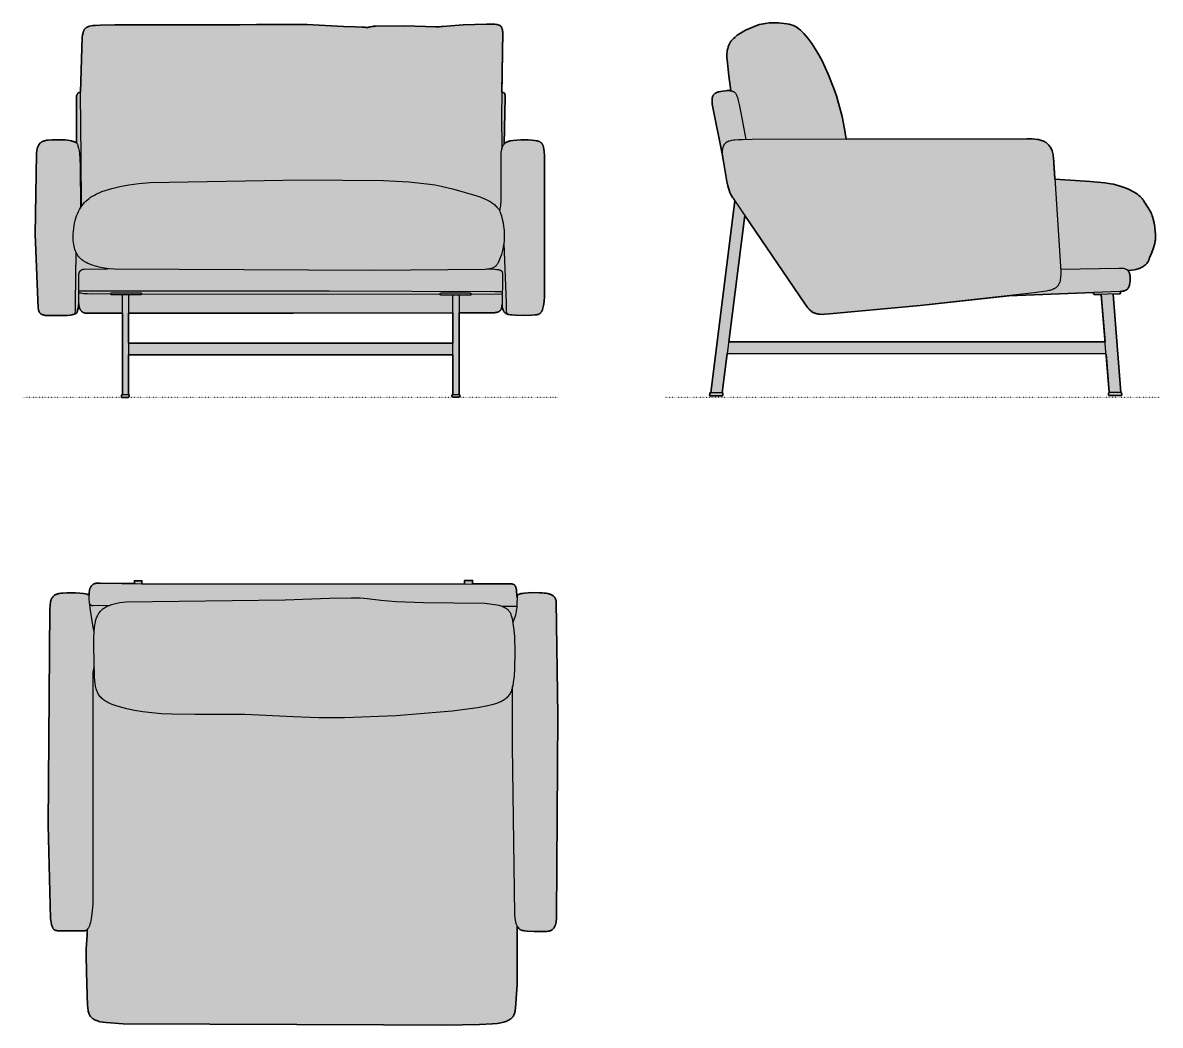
# Model space of a CAD drawing. Header units: millimetres. Extents: x 0 to 2367, y -1308 to 779.
import ezdxf

# ---------------------------------------------------------------- set-up
doc = ezdxf.new("R2010")
doc.units = ezdxf.units.MM
doc.linetypes.add('Dots', pattern=[1, 0, -1])
doc.layers.add('Blocks', color=7, linetype='Continuous')
doc.layers.add('Blocks$Fill', color=7, linetype='Continuous', true_color=0xffffff)
for name, color, linetype, lineweight, true_color in [('Blocks$Inner', 7, 'Continuous', 25, 0x007f00), ('Blocks$Outline', 7, 'Continuous', 35, 0xff3f3f), ('Groud', 7, 'Dots', 25, 0x243775)]:
    doc.layers.add(name, color=color, linetype=linetype, lineweight=lineweight, true_color=true_color)

# ---------------------------------------------------------------- blocks, each defined once
blk = doc.blocks.new('Lissoni Lounge Chair Side')
at = {"layer": 'Blocks$Fill'}
h = blk.add_hatch(color=256, dxfattribs=at)
h.paths.add_polyline_path([(810.3, 453.4), (884.1, 448.8), (914.2, 445.7), (926.7, 443.9), (932, 442.9), (936.9, 441.8), (945.9, 439.3), (954.7, 436.4), (963.3, 432.9), (967.4, 431), (971.4, 428.9), (975.2, 426.8), (978.7, 424.6), (982.1, 422.2), (985.2, 419.7), (988.1, 417.2), (989.4, 415.9), (990.6, 414.5), (991.8, 413.2), (992.9, 411.8), (993.9, 410.3), (994.8, 408.9), (1000.4, 399.8), (1004.3, 394.1), (1005.9, 391.8), (1007.5, 389.2), (1009.1, 386.3), (1010.9, 382.6), (1011.4, 381.5), (1011.9, 380.2), (1012.9, 377.4), (1013.9, 374.1), (1014.9, 370.5), (1016.7, 362.4), (1018.2, 353.5), (1019.3, 344.3), (1019.6, 339.8), (1019.7, 335.3), (1019.6, 331.1), (1019.4, 327), (1019.1, 325.1), (1018.9, 323.2), (1018.5, 321.4), (1018.1, 319.7), (1014.9, 308.8), (1012.1, 301.1), (1007.6, 290.1), (1006.5, 287), (1005.8, 285.2), (1005, 283.3), (1004.5, 282.3), (1003.9, 281.3), (1003.3, 280.3), (1002.6, 279.3), (1001.8, 278.3), (1000.9, 277.2), (999.9, 276.2), (998.8, 275.2), (997.6, 274.2), (996.3, 273.2), (994.9, 272.2), (993.4, 271.3), (991.7, 270.4), (989.9, 269.5), (987.9, 268.6), (985.8, 267.8), (983.5, 267.1), (981.1, 266.3), (978.5, 265.7), (975.7, 265.1), (969.5, 264.1), (962.6, 263.3), (962.7, 263.2), (963, 262.8), (963.3, 262.4), (963.6, 262), (963.9, 261.6), (964.2, 261.1), (964.4, 260.7), (964.7, 260.2), (965.1, 259.2), (965.5, 258.1), (965.9, 256.9), (966.2, 255.6), (966.4, 254.3), (966.6, 252.9), (966.8, 251.3), (966.9, 248.1), (966.9, 244.4), (966.7, 240.7), (966.4, 237.4), (965.9, 234.5), (965.6, 233.2), (965.3, 232), (964.9, 230.8), (964.5, 229.7), (964, 228.7), (963.5, 227.8), (963, 226.9), (962.5, 226.1), (962.2, 225.7), (961.8, 225.3), (961.5, 225), (961.2, 224.7), (960.9, 224.3), (960.5, 224), (960.2, 223.7), (959.8, 223.5), (959.1, 223), (958.3, 222.5), (957.4, 222.1), (956.6, 221.7), (955.6, 221.3), (954.7, 221), (953.7, 220.8), (952.7, 220.5), (950.5, 220.1), (948.1, 219.8), (946.7, 219.7), (947, 218.3), (947, 217.9), (947.1, 217.5), (947.1, 217.2), (947.1, 217), (947.1, 216.8), (947.1, 216.7), (947, 216.5), (947, 216.4), (947, 216.3), (946.9, 216.2), (946.9, 216.1), (946.9, 216.1), (946.8, 216), (946.8, 215.9), (946.8, 215.8), (946.7, 215.7), (946.7, 215.7), (946.6, 215.6), (946.5, 215.5), (946.5, 215.5), (946.4, 215.4), (946.3, 215.4), (946.2, 215.3), (946.2, 215.2), (946.1, 215.2), (946, 215.1), (945.9, 215.1), (945.8, 215), (945.7, 215), (945.5, 215), (945.4, 214.9), (945.2, 214.9), (944.9, 214.8), (944.6, 214.8), (944.2, 214.8), (943.9, 214.8), (931.8, 214.4), (947.4, 9.2), (947.8, 9.1), (947.9, 9), (948.1, 9), (948.3, 8.9), (948.4, 8.8), (948.5, 8.7), (948.6, 8.7), (948.7, 8.6), (948.8, 8.5), (948.8, 8.5), (948.9, 8.4), (948.9, 8.4), (948.9, 8.4), (949, 8.3), (949, 8.3), (949, 8.2), (949.1, 8.2), (949.1, 8.1), (949.1, 8.1), (949.2, 8), (949.2, 8), (949.2, 7.9), (949.2, 7.8), (949.3, 7.7), (949.3, 7.5), (949.3, 7.4), (949.3, 7.3), (949.3, 7.1), (949.4, 6.8), (949.4, 5.3), (949.4, 4.5), (949.3, 4.1), (949.3, 4), (949.3, 3.9), (949.3, 3.8), (949.3, 3.7), (949.2, 3.7), (949.2, 3.6), (949.2, 3.6), (949.2, 3.6), (949.2, 3.5), (949.1, 3.5), (949.1, 3.5), (949.1, 3.4), (949.1, 3.4), (949.1, 3.4), (949, 3.4), (949, 3.4), (949, 3.3), (948.9, 3.3), (948.9, 3.2), (948.8, 3.2), (948.8, 3.2), (948.7, 3.2), (948.7, 3.1), (948.6, 3.1), (948.5, 3.1), (948.5, 3.1), (948.3, 3), (948.1, 3), (947.9, 2.9), (947.7, 2.9), (947.2, 2.9), (944.3, 2.9), (925.2, 2.9), (924.8, 2.9), (924.3, 2.9), (924.1, 2.9), (924, 3), (923.8, 3), (923.6, 3.1), (923.5, 3.1), (923.3, 3.2), (923.2, 3.2), (923, 3.3), (923, 3.3), (922.9, 3.4), (922.9, 3.4), (922.8, 3.5), (922.7, 3.5), (922.7, 3.6), (922.6, 3.6), (922.6, 3.7), (922.6, 3.7), (922.5, 3.8), (922.5, 3.8), (922.4, 3.9), (922.4, 3.9), (922.4, 4), (922.3, 4.1), (922.2, 4.2), (922.2, 4.4), (922.1, 4.5), (922.1, 4.7), (922.1, 4.8), (922, 5), (922, 5.1), (922, 5.3), (922, 5.7), (921.9, 6), (922, 6.4), (922, 6.7), (922, 7.1), (922.1, 7.3), (922.1, 7.5), (922.1, 7.6), (922.2, 7.7), (922.2, 7.8), (922.3, 7.9), (922.3, 8), (922.4, 8.1), (922.4, 8.2), (922.5, 8.3), (922.5, 8.4), (922.6, 8.4), (922.7, 8.5), (922.7, 8.6), (922.8, 8.7), (922.9, 8.8), (923.1, 8.9), (923.2, 9), (923.5, 9.2), (916.9, 90.1), (128.8, 90.7), (118.4, 8.8), (118.5, 8.8), (118.6, 8.8), (118.7, 8.8), (118.7, 8.7), (118.8, 8.7), (118.8, 8.7), (118.9, 8.7), (118.9, 8.7), (119, 8.7), (119, 8.7), (119, 8.6), (119.1, 8.6), (119.1, 8.6), (119.2, 8.6), (119.2, 8.5), (119.2, 8.5), (119.2, 8.5), (119.3, 8.4), (119.3, 8.4), (119.3, 8.4), (119.3, 8.3), (119.4, 8.3), (119.4, 8.3), (119.4, 8.2), (119.4, 8.2), (119.4, 8.1), (119.4, 8), (119.5, 8), (119.5, 7.8), (119.5, 7.7), (119.5, 7.5), (119.5, 7), (119.5, 4.3), (119.4, 4), (119.4, 3.9), (119.4, 3.7), (119.4, 3.6), (119.3, 3.5), (119.3, 3.4), (119.3, 3.3), (119.2, 3.3), (119.2, 3.2), (119.2, 3.2), (119.1, 3.1), (119.1, 3.1), (119.1, 3), (119, 3), (119, 2.9), (118.9, 2.9), (118.9, 2.8), (118.8, 2.8), (118.8, 2.8), (118.7, 2.7), (118.7, 2.7), (118.6, 2.7), (118.6, 2.6), (118.5, 2.6), (118.4, 2.6), (118.4, 2.5), (118.2, 2.5), (118, 2.5), (117.9, 2.4), (117.7, 2.4), (117.5, 2.4), (117.2, 2.4), (117, 2.4), (94, 2.4), (93.6, 2.4), (93.2, 2.4), (93.1, 2.4), (92.9, 2.5), (92.8, 2.5), (92.8, 2.5), (92.7, 2.6), (92.6, 2.6), (92.6, 2.6), (92.5, 2.6), (92.5, 2.7), (92.4, 2.7), (92.4, 2.7), (92.4, 2.7), (92.3, 2.8), (92.3, 2.8), (92.3, 2.9), (92.2, 2.9), (92.2, 2.9), (92.2, 3), (92.2, 3), (92.1, 3.1), (92.1, 3.1), (92.1, 3.2), (92.1, 3.2), (92.1, 3.3), (92.1, 3.4), (92, 3.5), (92, 3.6), (92, 3.8), (92, 3.9), (92, 4.3), (92.1, 4.6), (92.3, 7.5), (92.4, 7.8), (92.4, 7.9), (92.4, 8), (92.5, 8), (92.5, 8.1), (92.5, 8.1), (92.5, 8.2), (92.5, 8.2), (92.6, 8.3), (92.6, 8.3), (92.6, 8.3), (92.6, 8.4), (92.7, 8.4), (92.7, 8.4), (92.7, 8.5), (92.8, 8.5), (92.8, 8.5), (92.9, 8.6), (92.9, 8.6), (93, 8.6), (93, 8.6), (93.1, 8.6), (93.1, 8.7), (93.2, 8.7), (93.4, 8.7), (93.5, 8.7), (93.7, 8.7), (94, 8.8), (94.5, 8.8), (144.5, 408.8), (140.5, 414.7), (139, 417), (136.4, 421.6), (134.3, 426.1), (132.4, 430.7), (130.9, 435.1), (129.6, 439.6), (127.6, 448.4), (120.6, 490.1), (119.4, 497.1), (119.2, 499.6), (97.5, 609.9), (97.2, 612.9), (96.9, 615.7), (96.9, 618.3), (97, 619.6), (97.1, 620.8), (97.2, 621.9), (97.4, 623), (97.7, 624.1), (98, 625.1), (98.4, 626.1), (98.6, 626.5), (98.8, 627), (99.1, 627.4), (99.3, 627.9), (99.6, 628.3), (99.9, 628.7), (100.2, 629.1), (100.5, 629.5), (100.8, 629.9), (101.2, 630.2), (101.6, 630.6), (101.9, 631), (102.3, 631.3), (102.8, 631.6), (103.7, 632.3), (104.6, 632.9), (105.7, 633.4), (106.8, 634), (108, 634.4), (109.3, 634.9), (110.6, 635.3), (112.1, 635.7), (115.2, 636.3), (118.7, 636.8), (125.5, 637.6), (128.5, 637.8), (131.2, 637.9), (133.7, 637.8), (134.9, 637.7), (136, 637.6), (136.2, 637.6), (131.7, 668.6), (128.2, 702.2), (128, 706.6), (127.9, 710.7), (128.1, 714.6), (128.4, 718.3), (128.8, 721.8), (129.5, 725.1), (130.3, 728.3), (130.8, 729.8), (131.4, 731.3), (132, 732.7), (132.6, 734.1), (133.3, 735.5), (134, 736.8), (134.8, 738.1), (135.6, 739.4), (136.5, 740.6), (137.4, 741.9), (139.4, 744.2), (141.7, 746.5), (144.1, 748.8), (146.7, 750.9), (149.5, 753.1), (152.6, 755.2), (159.4, 759.5), (166.8, 763.6), (174.7, 767.4), (183, 770.9), (191.4, 773.9), (195.6, 775.2), (199.7, 776.3), (203.8, 777.2), (207.9, 777.9), (215.6, 778.8), (222.7, 779.2), (229.2, 779.2), (235.1, 778.8), (252.6, 776.6), (256, 776.2), (257.8, 775.9), (259.8, 775.6), (261.9, 775), (264.1, 774.3), (265.3, 773.8), (266.5, 773.3), (267.7, 772.7), (269, 772.1), (271.7, 770.5), (274.6, 768.6), (277.7, 766.3), (280.9, 763.5), (284.4, 760.2), (288.1, 756.5), (292, 752.1), (296.1, 747.2), (304.3, 736.3), (311.9, 724.7), (319.2, 712.5), (326, 699.6), (338.7, 672), (350.5, 642.1), (355.8, 626.8), (360.4, 611.9), (367.5, 583.7), (372.5, 558.4), (375.8, 537), (763.4, 537.4), (768.6, 537), (773.6, 536.3), (776, 535.9), (778.2, 535.4), (780.5, 534.9), (782.6, 534.2), (784.6, 533.5), (786.6, 532.7), (788.5, 531.8), (790.3, 530.8), (792, 529.7), (793.7, 528.5), (795.2, 527.2), (796.7, 525.8), (798.1, 524.2), (799.4, 522.6), (800.6, 520.8), (801.7, 518.9), (802.7, 516.9), (803.7, 514.7), (804.5, 512.3), (805.3, 509.9), (806, 507.2), (806.5, 504.5), (807, 501.5), (807.4, 498.4)], flags=0)
h.paths.add_polyline_path([(714.5, 211), (341.3, 172.9), (330.7, 172.2), (326.1, 172.1), (322, 172.3), (320.1, 172.5), (318.2, 172.7), (316.5, 173), (314.8, 173.4), (313.2, 173.8), (311.7, 174.3), (310.2, 174.8), (308.8, 175.4), (307.4, 176.1), (306.1, 176.8), (304.8, 177.7), (303.6, 178.5), (302.4, 179.5), (301.2, 180.5), (300, 181.6), (298.9, 182.8), (296.6, 185.4), (294.3, 188.4), (289.5, 195.2), (165.4, 378.1), (131.9, 115), (914.9, 114.7), (906.8, 213.6), (893.9, 213.2), (893.4, 213.3), (893.1, 213.3), (892.9, 213.3), (892.7, 213.4), (892.5, 213.4), (892.4, 213.5), (892.3, 213.5), (892.2, 213.5), (892.1, 213.6), (892, 213.6), (891.9, 213.7), (891.9, 213.7), (891.8, 213.8), (891.7, 213.8), (891.6, 213.9), (891.6, 214), (891.5, 214), (891.5, 214.1), (891.4, 214.2), (891.3, 214.3), (891.3, 214.4), (891.2, 214.5), (891.2, 214.5), (891.1, 214.7), (891.1, 214.8), (891, 215), (891, 215.2), (890.9, 215.5), (890.9, 215.8), (890.8, 216.2), (890.8, 216.5), (890.8, 217.5)], flags=0)
at = {"layer": 'Blocks$Inner'}
for p, q in [((119.2, 499.6), (97.5, 609.9)), ((157.6, 588.2), (167.1, 536.4)), ((810.3, 453.4), (884.1, 448.8)), ((890.8, 216.5), (890.8, 217.5)), ((923.5, 9.2), (906.8, 213.6)), ((946.7, 219.7), (946.9, 218.8))]:
    blk.add_line(p, q, dxfattribs=at)
for points in [[(136.2, 637.6), (131.7, 668.6), (128.2, 702.2), (128, 706.6), (127.9, 710.7), (128.1, 714.6), (128.4, 718.3), (128.8, 721.8), (129.5, 725.1), (130.3, 728.3), (130.8, 729.8), (131.4, 731.3), (132, 732.7), (132.6, 734.1), (133.3, 735.5), (134, 736.8), (134.8, 738.1), (135.6, 739.4), (136.5, 740.6), (137.4, 741.9), (139.4, 744.2), (141.7, 746.5), (144.1, 748.8), (146.7, 750.9), (149.5, 753.1), (152.6, 755.2), (159.4, 759.5), (166.8, 763.6), (174.7, 767.4), (183, 770.9), (191.4, 773.9), (195.6, 775.2), (199.7, 776.3), (203.8, 777.2), (207.9, 777.9), (215.6, 778.8), (222.7, 779.2), (229.2, 779.2), (235.1, 778.8), (252.6, 776.6), (256, 776.2), (257.8, 775.9), (259.8, 775.6), (261.9, 775), (264.1, 774.3), (265.3, 773.8), (266.5, 773.3), (267.7, 772.7), (269, 772.1), (271.7, 770.5), (274.6, 768.6), (277.7, 766.3), (280.9, 763.5), (284.4, 760.2), (288.1, 756.5), (292, 752.1), (296.1, 747.2), (304.3, 736.3), (311.9, 724.7), (319.2, 712.5), (326, 699.6), (338.7, 672), (350.5, 642.1), (355.8, 626.8), (360.4, 611.9), (367.5, 583.7), (372.5, 558.4), (375.8, 537)], [(97.5, 609.9), (97.2, 612.9), (96.9, 615.7), (96.9, 618.3), (97, 619.6), (97.1, 620.8), (97.2, 621.9), (97.4, 623), (97.7, 624.1), (98, 625.1), (98.4, 626.1), (98.6, 626.5), (98.8, 627), (99.1, 627.4), (99.3, 627.9), (99.6, 628.3), (99.9, 628.7), (100.2, 629.1), (100.5, 629.5), (100.8, 629.9), (101.2, 630.2), (101.6, 630.6), (101.9, 631), (102.3, 631.3), (102.8, 631.6), (103.7, 632.3), (104.6, 632.9), (105.7, 633.4), (106.8, 634), (108, 634.4), (109.3, 634.9), (110.6, 635.3), (112.1, 635.7), (115.2, 636.3), (118.7, 636.8), (125.5, 637.6), (128.5, 637.8), (131.2, 637.9), (133.7, 637.8), (134.9, 637.7), (136, 637.6), (137.1, 637.4), (138.1, 637.2), (139, 637), (139.9, 636.7), (140.8, 636.3), (141.2, 636.1), (141.6, 635.9), (142, 635.7), (142.4, 635.5), (142.8, 635.2), (143.2, 634.9), (143.5, 634.7), (143.9, 634.4), (144.2, 634.1), (144.6, 633.7), (144.9, 633.4), (145.2, 633), (145.8, 632.3), (146.4, 631.4), (146.9, 630.6), (147.5, 629.6), (148, 628.6), (148.4, 627.5), (148.9, 626.3), (149.7, 623.7), (151.5, 617.2), (153.4, 609), (157.6, 588.2)], [(884.1, 448.8), (914.2, 445.7), (926.7, 443.9), (932, 442.9), (936.9, 441.8), (945.9, 439.3), (954.7, 436.4), (963.3, 432.9), (967.4, 431), (971.4, 428.9), (975.2, 426.8), (978.7, 424.6), (982.1, 422.2), (985.2, 419.7), (988.1, 417.2), (989.4, 415.9), (990.6, 414.5), (991.8, 413.2), (992.9, 411.8), (993.9, 410.3), (994.8, 408.9), (1000.4, 399.8), (1004.3, 394.1), (1005.9, 391.8), (1007.5, 389.2), (1009.1, 386.3), (1010.9, 382.6), (1011.4, 381.5), (1011.9, 380.2), (1012.9, 377.4), (1013.9, 374.1), (1014.9, 370.5), (1016.7, 362.4), (1018.2, 353.5), (1019.3, 344.3), (1019.6, 339.8), (1019.7, 335.3), (1019.6, 331.1), (1019.4, 327), (1019.1, 325.1), (1018.9, 323.2), (1018.5, 321.4), (1018.1, 319.7), (1014.9, 308.8), (1012.1, 301.1), (1007.6, 290.1), (1006.5, 287), (1005.8, 285.2), (1005, 283.3), (1004.5, 282.3), (1003.9, 281.3), (1003.3, 280.3), (1002.6, 279.3), (1001.8, 278.3), (1000.9, 277.2), (999.9, 276.2), (998.8, 275.2), (997.6, 274.2), (996.3, 273.2), (994.9, 272.2), (993.4, 271.3), (991.7, 270.4), (989.9, 269.5), (987.9, 268.6), (985.8, 267.8), (983.5, 267.1), (981.1, 266.3), (978.5, 265.7), (975.7, 265.1), (969.5, 264.1), (962.6, 263.3)], [(165.4, 378.3), (118.4, 8.8), (94.5, 8.8), (144.5, 408.9)], [(822.8, 266.1), (943.4, 268.5), (946.5, 268.5), (949.3, 268.4), (951.9, 268.1), (953.1, 268), (954.2, 267.7), (955.3, 267.5), (956.4, 267.2), (957.4, 266.8), (958.4, 266.4), (958.8, 266.2), (959.3, 266), (959.7, 265.7), (960.1, 265.4), (960.5, 265.2), (960.9, 264.9), (961.3, 264.6), (961.7, 264.3), (962, 263.9), (962.4, 263.6), (962.7, 263.2), (963, 262.8), (963.3, 262.4), (963.6, 262), (963.9, 261.6), (964.2, 261.1), (964.4, 260.7), (964.7, 260.2), (965.1, 259.2), (965.5, 258.1), (965.9, 256.9), (966.2, 255.6), (966.4, 254.3), (966.6, 252.9), (966.8, 251.3), (966.9, 248.1), (966.9, 244.4), (966.7, 240.7), (966.4, 237.4), (965.9, 234.5), (965.6, 233.2), (965.3, 232), (964.9, 230.8), (964.5, 229.7), (964, 228.7), (963.5, 227.8), (963, 226.9), (962.5, 226.1), (962.2, 225.7), (961.8, 225.3), (961.5, 225), (961.2, 224.7), (960.9, 224.3), (960.5, 224), (960.2, 223.7), (959.8, 223.5), (959.1, 223), (958.3, 222.5), (957.4, 222.1), (956.6, 221.7), (955.6, 221.3), (954.7, 221), (953.7, 220.8), (952.7, 220.5), (950.5, 220.1), (948.1, 219.8), (945.6, 219.6), (714.5, 211)], [(946.9, 218.8), (947, 218.3), (947, 217.9), (947.1, 217.5), (947.1, 217.2), (947.1, 217), (947.1, 216.8), (947.1, 216.7), (947, 216.5), (947, 216.4), (947, 216.3), (946.9, 216.2), (946.9, 216.1), (946.9, 216.1), (946.8, 216), (946.8, 215.9), (946.8, 215.8), (946.7, 215.7), (946.7, 215.7), (946.6, 215.6), (946.5, 215.5), (946.5, 215.5), (946.4, 215.4), (946.3, 215.4), (946.2, 215.3), (946.2, 215.2), (946.1, 215.2), (946, 215.1), (945.9, 215.1), (945.8, 215), (945.7, 215), (945.5, 215), (945.4, 214.9), (945.2, 214.9), (944.9, 214.8), (944.6, 214.8), (944.2, 214.8), (943.9, 214.8), (896.7, 213.2), (893.9, 213.2), (893.4, 213.3), (893.1, 213.3), (892.9, 213.3), (892.7, 213.4), (892.5, 213.4), (892.4, 213.5), (892.3, 213.5), (892.2, 213.5), (892.1, 213.6), (892, 213.6), (891.9, 213.7), (891.9, 213.7), (891.8, 213.8), (891.7, 213.8), (891.6, 213.9), (891.6, 214), (891.5, 214), (891.5, 214.1), (891.4, 214.2), (891.3, 214.3), (891.3, 214.4), (891.2, 214.5), (891.2, 214.5), (891.1, 214.7), (891.1, 214.8), (891, 215), (891, 215.2), (890.9, 215.5), (890.9, 215.8), (890.8, 216.2), (890.8, 216.5)], [(931.8, 214.4), (947.4, 9.2), (923.5, 9.2)], [(131.9, 115), (914.9, 114.7)], [(916.9, 90.1), (128.8, 90.7)], [(118.4, 8.8), (118.5, 8.8), (118.6, 8.8), (118.7, 8.8), (118.7, 8.7), (118.8, 8.7), (118.8, 8.7), (118.9, 8.7), (118.9, 8.7), (119, 8.7), (119, 8.7), (119, 8.6), (119.1, 8.6), (119.1, 8.6), (119.2, 8.6), (119.2, 8.5), (119.2, 8.5), (119.2, 8.5), (119.3, 8.4), (119.3, 8.4), (119.3, 8.4), (119.3, 8.3), (119.4, 8.3), (119.4, 8.3), (119.4, 8.2), (119.4, 8.2), (119.4, 8.1), (119.4, 8), (119.5, 8), (119.5, 7.8), (119.5, 7.7), (119.5, 7.5), (119.5, 7), (119.5, 5.6), (119.5, 4.3), (119.4, 4), (119.4, 3.9), (119.4, 3.7), (119.4, 3.6), (119.3, 3.5), (119.3, 3.4), (119.3, 3.3), (119.2, 3.3), (119.2, 3.2), (119.2, 3.2), (119.1, 3.1), (119.1, 3.1), (119.1, 3), (119, 3), (119, 2.9), (118.9, 2.9), (118.9, 2.8), (118.8, 2.8), (118.8, 2.8), (118.7, 2.7), (118.7, 2.7), (118.6, 2.7), (118.6, 2.6), (118.5, 2.6), (118.4, 2.6), (118.4, 2.5), (118.2, 2.5), (118, 2.5), (117.9, 2.4), (117.7, 2.4), (117.5, 2.4), (117.2, 2.4), (117, 2.4), (94.5, 2.4), (94, 2.4), (93.6, 2.4), (93.2, 2.4), (93.1, 2.4), (92.9, 2.5), (92.8, 2.5), (92.8, 2.5), (92.7, 2.6), (92.6, 2.6), (92.6, 2.6), (92.5, 2.6), (92.5, 2.7), (92.4, 2.7), (92.4, 2.7), (92.4, 2.7), (92.3, 2.8), (92.3, 2.8), (92.3, 2.9), (92.2, 2.9), (92.2, 2.9), (92.2, 3), (92.2, 3), (92.1, 3.1), (92.1, 3.1), (92.1, 3.2), (92.1, 3.2), (92.1, 3.3), (92.1, 3.4), (92, 3.5), (92, 3.6), (92, 3.8), (92, 3.9), (92, 4.3), (92.1, 4.6), (92.2, 5.6), (92.3, 7.2), (92.3, 7.5), (92.4, 7.8), (92.4, 7.9), (92.4, 8), (92.5, 8), (92.5, 8.1), (92.5, 8.1), (92.5, 8.2), (92.5, 8.2), (92.6, 8.3), (92.6, 8.3), (92.6, 8.3), (92.6, 8.4), (92.7, 8.4), (92.7, 8.4), (92.7, 8.5), (92.8, 8.5), (92.8, 8.5), (92.9, 8.6), (92.9, 8.6), (93, 8.6), (93, 8.6), (93.1, 8.6), (93.1, 8.7), (93.2, 8.7), (93.4, 8.7), (93.5, 8.7), (93.7, 8.7), (94, 8.8), (94.5, 8.8)], [(947.4, 9.2), (947.8, 9.1), (947.9, 9), (948.1, 9), (948.3, 8.9), (948.4, 8.8), (948.5, 8.7), (948.6, 8.7), (948.7, 8.6), (948.8, 8.5), (948.8, 8.5), (948.9, 8.4), (948.9, 8.4), (948.9, 8.4), (949, 8.3), (949, 8.3), (949, 8.2), (949.1, 8.2), (949.1, 8.1), (949.1, 8.1), (949.2, 8), (949.2, 8), (949.2, 7.9), (949.2, 7.8), (949.3, 7.7), (949.3, 7.5), (949.3, 7.4), (949.3, 7.3), (949.3, 7.1), (949.4, 6.8), (949.4, 5.3), (949.4, 4.5), (949.3, 4.1), (949.3, 4), (949.3, 3.9), (949.3, 3.8), (949.3, 3.7), (949.2, 3.7), (949.2, 3.6), (949.2, 3.6), (949.2, 3.6), (949.2, 3.5), (949.1, 3.5), (949.1, 3.5), (949.1, 3.4), (949.1, 3.4), (949.1, 3.4), (949, 3.4), (949, 3.4), (949, 3.3), (948.9, 3.3), (948.9, 3.2), (948.8, 3.2), (948.8, 3.2), (948.7, 3.2), (948.7, 3.1), (948.6, 3.1), (948.5, 3.1), (948.5, 3.1), (948.3, 3), (948.1, 3), (947.9, 2.9), (947.7, 2.9), (947.2, 2.9), (944.3, 2.9), (925.2, 2.9), (924.8, 2.9), (924.3, 2.9), (924.1, 2.9), (924, 3), (923.8, 3), (923.6, 3.1), (923.5, 3.1), (923.3, 3.2), (923.2, 3.2), (923, 3.3), (923, 3.3), (922.9, 3.4), (922.9, 3.4), (922.8, 3.5), (922.7, 3.5), (922.7, 3.6), (922.6, 3.6), (922.6, 3.7), (922.6, 3.7), (922.5, 3.8), (922.5, 3.8), (922.4, 3.9), (922.4, 3.9), (922.4, 4), (922.3, 4.1), (922.2, 4.2), (922.2, 4.4), (922.1, 4.5), (922.1, 4.7), (922.1, 4.8), (922, 5), (922, 5.1), (922, 5.3), (922, 5.7), (921.9, 6), (922, 6.4), (922, 6.7), (922, 7.1), (922.1, 7.3), (922.1, 7.5), (922.1, 7.6), (922.2, 7.7), (922.2, 7.8), (922.3, 7.9), (922.3, 8), (922.4, 8.1), (922.4, 8.2), (922.5, 8.3), (922.5, 8.4), (922.6, 8.4), (922.7, 8.5), (922.7, 8.6), (922.8, 8.7), (922.9, 8.8), (923.1, 8.9), (923.2, 9), (923.5, 9.2)]]:
    blk.add_lwpolyline(points, dxfattribs=at)
blk.add_lwpolyline([(120.6, 490.1), (119.4, 497.1), (119.1, 500.4), (118.8, 503.7), (118.7, 506.7), (118.8, 509.7), (118.9, 512.5), (119.2, 515.1), (119.6, 517.6), (120.2, 520), (120.5, 521.1), (120.8, 522.1), (121.2, 523.1), (121.6, 524.1), (122.1, 525), (122.5, 525.9), (123, 526.7), (123.6, 527.4), (124.2, 528.2), (124.8, 528.8), (125.4, 529.4), (125.7, 529.7), (126.1, 530), (126.8, 530.5), (127.5, 531), (128.3, 531.5), (129.2, 531.9), (130.2, 532.3), (131.2, 532.7), (132.2, 533.1), (133.4, 533.4), (135.8, 534.1), (138.5, 534.6), (141.4, 535.1), (144.6, 535.4), (151.9, 536), (160.3, 536.4), (180.7, 536.6), (751.9, 537.7), (763.4, 537.4), (768.6, 537), (773.6, 536.3), (776, 535.9), (778.2, 535.4), (780.5, 534.9), (782.6, 534.2), (784.6, 533.5), (786.6, 532.7), (788.5, 531.8), (790.3, 530.8), (792, 529.7), (793.7, 528.5), (795.2, 527.2), (796.7, 525.8), (798.1, 524.2), (799.4, 522.6), (800.6, 520.8), (801.7, 518.9), (802.7, 516.9), (803.7, 514.7), (804.5, 512.3), (805.3, 509.9), (806, 507.2), (806.5, 504.5), (807, 501.5), (807.4, 498.4), (822.8, 261.3), (822.7, 254.1), (822.4, 250.8), (822.1, 247.8), (821.7, 245), (821.2, 242.5), (820.5, 240.1), (819.8, 237.9), (819.4, 236.8), (818.9, 235.9), (818.5, 234.9), (818, 234), (817.4, 233.1), (816.9, 232.3), (816.3, 231.5), (815.7, 230.8), (815.1, 230.1), (814.4, 229.4), (813.7, 228.7), (813, 228.1), (812.3, 227.5), (811.5, 227), (810.7, 226.4), (809.8, 225.9), (809, 225.4), (808.1, 225), (806.2, 224.2), (804.2, 223.4), (802.1, 222.7), (799.9, 222.1), (797.5, 221.5), (792.5, 220.5), (767.3, 216.7), (529.9, 190.9), (341.3, 172.9), (330.7, 172.2), (326.1, 172.1), (322, 172.3), (320.1, 172.5), (318.2, 172.7), (316.5, 173), (314.8, 173.4), (313.2, 173.8), (311.7, 174.3), (310.2, 174.8), (308.8, 175.4), (307.4, 176.1), (306.1, 176.8), (304.8, 177.7), (303.6, 178.5), (302.4, 179.5), (301.2, 180.5), (300, 181.6), (298.9, 182.8), (296.6, 185.4), (294.3, 188.4), (289.5, 195.2), (142.1, 412.4), (140.5, 414.7), (139, 417), (136.4, 421.6), (134.3, 426.1), (132.4, 430.7), (130.9, 435.1), (129.6, 439.6), (127.6, 448.4)], close=True, dxfattribs=at)
at = {"layer": 'Blocks$Outline'}
for points in [[(136.2, 637.6), (131.7, 668.6), (128.2, 702.2), (128, 706.6), (127.9, 710.7), (128.1, 714.6), (128.4, 718.3), (128.8, 721.8), (129.5, 725.1), (130.3, 728.3), (130.8, 729.8), (131.4, 731.3), (132, 732.7), (132.6, 734.1), (133.3, 735.5), (134, 736.8), (134.8, 738.1), (135.6, 739.4), (136.5, 740.6), (137.4, 741.9), (139.4, 744.2), (141.7, 746.5), (144.1, 748.8), (146.7, 750.9), (149.5, 753.1), (152.6, 755.2), (159.4, 759.5), (166.8, 763.6), (174.7, 767.4), (183, 770.9), (191.4, 773.9), (195.6, 775.2), (199.7, 776.3), (203.8, 777.2), (207.9, 777.9), (215.6, 778.8), (222.7, 779.2), (229.2, 779.2), (235.1, 778.8), (252.6, 776.6), (256, 776.2), (257.8, 775.9), (259.8, 775.6), (261.9, 775), (264.1, 774.3), (265.3, 773.8), (266.5, 773.3), (267.7, 772.7), (269, 772.1), (271.7, 770.5), (274.6, 768.6), (277.7, 766.3), (280.9, 763.5), (284.4, 760.2), (288.1, 756.5), (292, 752.1), (296.1, 747.2), (304.3, 736.3), (311.9, 724.7), (319.2, 712.5), (326, 699.6), (338.7, 672), (350.5, 642.1), (355.8, 626.8), (360.4, 611.9), (367.5, 583.7), (372.5, 558.4), (375.8, 537)], [(119.2, 499.6), (97.5, 609.9), (97.2, 612.9), (96.9, 615.7), (96.9, 618.3), (97, 619.6), (97.1, 620.8), (97.2, 621.9), (97.4, 623), (97.7, 624.1), (98, 625.1), (98.4, 626.1), (98.6, 626.5), (98.8, 627), (99.1, 627.4), (99.3, 627.9), (99.6, 628.3), (99.9, 628.7), (100.2, 629.1), (100.5, 629.5), (100.8, 629.9), (101.2, 630.2), (101.6, 630.6), (101.9, 631), (102.3, 631.3), (102.8, 631.6), (103.7, 632.3), (104.6, 632.9), (105.7, 633.4), (106.8, 634), (108, 634.4), (109.3, 634.9), (110.6, 635.3), (112.1, 635.7), (115.2, 636.3), (118.7, 636.8), (125.5, 637.6), (128.5, 637.8), (131.2, 637.9), (133.7, 637.8), (134.9, 637.7), (136, 637.6), (136.2, 637.6)], [(375.8, 537), (751.9, 537.7), (763.4, 537.4), (768.6, 537), (773.6, 536.3), (776, 535.9), (778.2, 535.4), (780.5, 534.9), (782.6, 534.2), (784.6, 533.5), (786.6, 532.7), (788.5, 531.8), (790.3, 530.8), (792, 529.7), (793.7, 528.5), (795.2, 527.2), (796.7, 525.8), (798.1, 524.2), (799.4, 522.6), (800.6, 520.8), (801.7, 518.9), (802.7, 516.9), (803.7, 514.7), (804.5, 512.3), (805.3, 509.9), (806, 507.2), (806.5, 504.5), (807, 501.5), (807.4, 498.4), (810.3, 453.4)], [(120.6, 490.1), (119.4, 497.1), (119.2, 499.6)], [(144.5, 408.8), (142.1, 412.4), (140.5, 414.7), (139, 417), (136.4, 421.6), (134.3, 426.1), (132.4, 430.7), (130.9, 435.1), (129.6, 439.6), (127.6, 448.4), (120.6, 490.1)], [(810.3, 453.4), (884.1, 448.8), (914.2, 445.7), (926.7, 443.9), (932, 442.9), (936.9, 441.8), (945.9, 439.3), (954.7, 436.4), (963.3, 432.9), (967.4, 431), (971.4, 428.9), (975.2, 426.8), (978.7, 424.6), (982.1, 422.2), (985.2, 419.7), (988.1, 417.2), (989.4, 415.9), (990.6, 414.5), (991.8, 413.2), (992.9, 411.8), (993.9, 410.3), (994.8, 408.9), (1000.4, 399.8), (1004.3, 394.1), (1005.9, 391.8), (1007.5, 389.2), (1009.1, 386.3), (1010.9, 382.6), (1011.4, 381.5), (1011.9, 380.2), (1012.9, 377.4), (1013.9, 374.1), (1014.9, 370.5), (1016.7, 362.4), (1018.2, 353.5), (1019.3, 344.3), (1019.6, 339.8), (1019.7, 335.3), (1019.6, 331.1), (1019.4, 327), (1019.1, 325.1), (1018.9, 323.2), (1018.5, 321.4), (1018.1, 319.7), (1014.9, 308.8), (1012.1, 301.1), (1007.6, 290.1), (1006.5, 287), (1005.8, 285.2), (1005, 283.3), (1004.5, 282.3), (1003.9, 281.3), (1003.3, 280.3), (1002.6, 279.3), (1001.8, 278.3), (1000.9, 277.2), (999.9, 276.2), (998.8, 275.2), (997.6, 274.2), (996.3, 273.2), (994.9, 272.2), (993.4, 271.3), (991.7, 270.4), (989.9, 269.5), (987.9, 268.6), (985.8, 267.8), (983.5, 267.1), (981.1, 266.3), (978.5, 265.7), (975.7, 265.1), (969.5, 264.1), (962.6, 263.3)], [(94.5, 8.8), (144.5, 408.8)], [(165.4, 378.1), (131.9, 115)], [(714.5, 211), (529.9, 190.9), (341.3, 172.9), (330.7, 172.2), (326.1, 172.1), (322, 172.3), (320.1, 172.5), (318.2, 172.7), (316.5, 173), (314.8, 173.4), (313.2, 173.8), (311.7, 174.3), (310.2, 174.8), (308.8, 175.4), (307.4, 176.1), (306.1, 176.8), (304.8, 177.7), (303.6, 178.5), (302.4, 179.5), (301.2, 180.5), (300, 181.6), (298.9, 182.8), (296.6, 185.4), (294.3, 188.4), (289.5, 195.2), (165.4, 378.1)], [(962.6, 263.3), (962.7, 263.2), (963, 262.8), (963.3, 262.4), (963.6, 262), (963.9, 261.6), (964.2, 261.1), (964.4, 260.7), (964.7, 260.2), (965.1, 259.2), (965.5, 258.1), (965.9, 256.9), (966.2, 255.6), (966.4, 254.3), (966.6, 252.9), (966.8, 251.3), (966.9, 248.1), (966.9, 244.4), (966.7, 240.7), (966.4, 237.4), (965.9, 234.5), (965.6, 233.2), (965.3, 232), (964.9, 230.8), (964.5, 229.7), (964, 228.7), (963.5, 227.8), (963, 226.9), (962.5, 226.1), (962.2, 225.7), (961.8, 225.3), (961.5, 225), (961.2, 224.7), (960.9, 224.3), (960.5, 224), (960.2, 223.7), (959.8, 223.5), (959.1, 223), (958.3, 222.5), (957.4, 222.1), (956.6, 221.7), (955.6, 221.3), (954.7, 221), (953.7, 220.8), (952.7, 220.5), (950.5, 220.1), (948.1, 219.8), (946.7, 219.7)], [(890.8, 217.5), (714.5, 211)], [(906.8, 213.6), (896.7, 213.2), (893.9, 213.2), (893.4, 213.3), (893.1, 213.3), (892.9, 213.3), (892.7, 213.4), (892.5, 213.4), (892.4, 213.5), (892.3, 213.5), (892.2, 213.5), (892.1, 213.6), (892, 213.6), (891.9, 213.7), (891.9, 213.7), (891.8, 213.8), (891.7, 213.8), (891.6, 213.9), (891.6, 214), (891.5, 214), (891.5, 214.1), (891.4, 214.2), (891.3, 214.3), (891.3, 214.4), (891.2, 214.5), (891.2, 214.5), (891.1, 214.7), (891.1, 214.8), (891, 215), (891, 215.2), (890.9, 215.5), (890.9, 215.8), (890.8, 216.2), (890.8, 216.5), (890.8, 217.5)], [(914.9, 114.7), (906.8, 213.6)], [(946.7, 219.7), (946.9, 218.8), (947, 218.3), (947, 217.9), (947.1, 217.5), (947.1, 217.2), (947.1, 217), (947.1, 216.8), (947.1, 216.7), (947, 216.5), (947, 216.4), (947, 216.3), (946.9, 216.2), (946.9, 216.1), (946.9, 216.1), (946.8, 216), (946.8, 215.9), (946.8, 215.8), (946.7, 215.7), (946.7, 215.7), (946.6, 215.6), (946.5, 215.5), (946.5, 215.5), (946.4, 215.4), (946.3, 215.4), (946.2, 215.3), (946.2, 215.2), (946.1, 215.2), (946, 215.1), (945.9, 215.1), (945.8, 215), (945.7, 215), (945.5, 215), (945.4, 214.9), (945.2, 214.9), (944.9, 214.8), (944.6, 214.8), (944.2, 214.8), (943.9, 214.8), (931.8, 214.4)], [(931.8, 214.4), (947.4, 9.2)], [(131.9, 115), (914.9, 114.7)], [(128.8, 90.7), (118.4, 8.8)], [(916.9, 90.1), (128.8, 90.7)], [(923.5, 9.2), (916.9, 90.1)], [(118.4, 8.8), (118.5, 8.8), (118.6, 8.8), (118.7, 8.8), (118.7, 8.7), (118.8, 8.7), (118.8, 8.7), (118.9, 8.7), (118.9, 8.7), (119, 8.7), (119, 8.7), (119, 8.6), (119.1, 8.6), (119.1, 8.6), (119.2, 8.6), (119.2, 8.5), (119.2, 8.5), (119.2, 8.5), (119.3, 8.4), (119.3, 8.4), (119.3, 8.4), (119.3, 8.3), (119.4, 8.3), (119.4, 8.3), (119.4, 8.2), (119.4, 8.2), (119.4, 8.1), (119.4, 8), (119.5, 8), (119.5, 7.8), (119.5, 7.7), (119.5, 7.5), (119.5, 7), (119.5, 5.6), (119.5, 4.3), (119.4, 4), (119.4, 3.9), (119.4, 3.7), (119.4, 3.6), (119.3, 3.5), (119.3, 3.4), (119.3, 3.3), (119.2, 3.3), (119.2, 3.2), (119.2, 3.2), (119.1, 3.1), (119.1, 3.1), (119.1, 3), (119, 3), (119, 2.9), (118.9, 2.9), (118.9, 2.8), (118.8, 2.8), (118.8, 2.8), (118.7, 2.7), (118.7, 2.7), (118.6, 2.7), (118.6, 2.6), (118.5, 2.6), (118.4, 2.6), (118.4, 2.5), (118.2, 2.5), (118, 2.5), (117.9, 2.4), (117.7, 2.4), (117.5, 2.4), (117.2, 2.4), (117, 2.4), (94.5, 2.4), (94, 2.4), (93.6, 2.4), (93.2, 2.4), (93.1, 2.4), (92.9, 2.5), (92.8, 2.5), (92.8, 2.5), (92.7, 2.6), (92.6, 2.6), (92.6, 2.6), (92.5, 2.6), (92.5, 2.7), (92.4, 2.7), (92.4, 2.7), (92.4, 2.7), (92.3, 2.8), (92.3, 2.8), (92.3, 2.9), (92.2, 2.9), (92.2, 2.9), (92.2, 3), (92.2, 3), (92.1, 3.1), (92.1, 3.1), (92.1, 3.2), (92.1, 3.2), (92.1, 3.3), (92.1, 3.4), (92, 3.5), (92, 3.6), (92, 3.8), (92, 3.9), (92, 4.3), (92.1, 4.6), (92.2, 5.6), (92.3, 7.2), (92.3, 7.5), (92.4, 7.8), (92.4, 7.9), (92.4, 8), (92.5, 8), (92.5, 8.1), (92.5, 8.1), (92.5, 8.2), (92.5, 8.2), (92.6, 8.3), (92.6, 8.3), (92.6, 8.3), (92.6, 8.4), (92.7, 8.4), (92.7, 8.4), (92.7, 8.5), (92.8, 8.5), (92.8, 8.5), (92.9, 8.6), (92.9, 8.6), (93, 8.6), (93, 8.6), (93.1, 8.6), (93.1, 8.7), (93.2, 8.7), (93.4, 8.7), (93.5, 8.7), (93.7, 8.7), (94, 8.8), (94.5, 8.8)], [(947.4, 9.2), (947.8, 9.1), (947.9, 9), (948.1, 9), (948.3, 8.9), (948.4, 8.8), (948.5, 8.7), (948.6, 8.7), (948.7, 8.6), (948.8, 8.5), (948.8, 8.5), (948.9, 8.4), (948.9, 8.4), (948.9, 8.4), (949, 8.3), (949, 8.3), (949, 8.2), (949.1, 8.2), (949.1, 8.1), (949.1, 8.1), (949.2, 8), (949.2, 8), (949.2, 7.9), (949.2, 7.8), (949.3, 7.7), (949.3, 7.5), (949.3, 7.4), (949.3, 7.3), (949.3, 7.1), (949.4, 6.8), (949.4, 5.3), (949.4, 4.5), (949.3, 4.1), (949.3, 4), (949.3, 3.9), (949.3, 3.8), (949.3, 3.7), (949.2, 3.7), (949.2, 3.6), (949.2, 3.6), (949.2, 3.6), (949.2, 3.5), (949.1, 3.5), (949.1, 3.5), (949.1, 3.4), (949.1, 3.4), (949.1, 3.4), (949, 3.4), (949, 3.4), (949, 3.3), (948.9, 3.3), (948.9, 3.2), (948.8, 3.2), (948.8, 3.2), (948.7, 3.2), (948.7, 3.1), (948.6, 3.1), (948.5, 3.1), (948.5, 3.1), (948.3, 3), (948.1, 3), (947.9, 2.9), (947.7, 2.9), (947.2, 2.9), (944.3, 2.9), (925.2, 2.9), (924.8, 2.9), (924.3, 2.9), (924.1, 2.9), (924, 3), (923.8, 3), (923.6, 3.1), (923.5, 3.1), (923.3, 3.2), (923.2, 3.2), (923, 3.3), (923, 3.3), (922.9, 3.4), (922.9, 3.4), (922.8, 3.5), (922.7, 3.5), (922.7, 3.6), (922.6, 3.6), (922.6, 3.7), (922.6, 3.7), (922.5, 3.8), (922.5, 3.8), (922.4, 3.9), (922.4, 3.9), (922.4, 4), (922.3, 4.1), (922.2, 4.2), (922.2, 4.4), (922.1, 4.5), (922.1, 4.7), (922.1, 4.8), (922, 5), (922, 5.1), (922, 5.3), (922, 5.7), (921.9, 6), (922, 6.4), (922, 6.7), (922, 7.1), (922.1, 7.3), (922.1, 7.5), (922.1, 7.6), (922.2, 7.7), (922.2, 7.8), (922.3, 7.9), (922.3, 8), (922.4, 8.1), (922.4, 8.2), (922.5, 8.3), (922.5, 8.4), (922.6, 8.4), (922.7, 8.5), (922.7, 8.6), (922.8, 8.7), (922.9, 8.8), (923.1, 8.9), (923.2, 9), (923.5, 9.2)]]:
    blk.add_lwpolyline(points, dxfattribs=at)
blk = doc.blocks.new('Lissoni Lounge Chair Top')
at = {"layer": 'Blocks$Fill'}
blk.add_hatch(color=256, dxfattribs=at).paths.add_polyline_path([(79, -442.9), (78.8, -443), (78.3, -443.4), (77.9, -443.8), (77.4, -444.1), (76.9, -444.4), (76.3, -444.7), (75.8, -444.9), (75.3, -445.1), (74.7, -445.3), (74.1, -445.4), (73.5, -445.5), (72.9, -445.5), (23.5, -445.5), (19.5, -445.4), (17.6, -445.3), (16.7, -445.2), (15.9, -445), (15, -444.9), (14.2, -444.6), (13.5, -444.4), (13.1, -444.2), (12.7, -444), (12.3, -443.9), (12, -443.7), (11.6, -443.4), (11.3, -443.2), (10.9, -443), (10.6, -442.7), (10.3, -442.4), (10, -442.1), (9.6, -441.8), (9.3, -441.5), (9, -441.1), (8.7, -440.7), (8.4, -440.3), (8.2, -439.9), (7.6, -439), (7.1, -438), (6.6, -436.9), (6.2, -435.7), (5.7, -434.4), (5.3, -433), (4.9, -431.5), (4.2, -428.1), (3.6, -424.1), (3.1, -419.6), (-2, -225.1), (2, 225.1), (2.1, 231.7), (2.4, 234.6), (2.8, 237.5), (3.3, 240.1), (3.6, 241.3), (3.9, 242.5), (4.3, 243.7), (4.7, 244.8), (5.2, 245.9), (5.7, 246.9), (6.3, 247.8), (6.9, 248.8), (7.6, 249.6), (8.3, 250.5), (9.1, 251.3), (9.9, 252), (10.8, 252.7), (11.7, 253.3), (12.7, 253.9), (13.8, 254.5), (14.9, 255), (16.1, 255.5), (17.4, 255.9), (18.7, 256.3), (20.1, 256.6), (21.6, 256.9), (24.8, 257.3), (28.5, 257.7), (36.7, 258.2), (45.7, 258.3), (55, 258.1), (63.9, 257.5), (72, 256.6), (75.6, 256), (78.7, 255.3), (80.1, 255), (81.4, 254.6), (82.5, 254.2), (83, 254), (83.5, 253.7), (83.5, 257.1), (83.6, 259.7), (83.9, 262.1), (84.1, 263.2), (84.3, 264.2), (84.5, 265.2), (84.8, 266.2), (85.1, 267.1), (85.5, 267.9), (85.9, 268.7), (86.1, 269.1), (86.3, 269.4), (87.9, 271.9), (88.7, 273), (89.5, 274), (89.8, 274.4), (90.2, 274.8), (90.6, 275.2), (91.1, 275.5), (91.5, 275.9), (91.9, 276.2), (92.4, 276.5), (92.9, 276.7), (93.4, 277), (94, 277.2), (94.5, 277.4), (95.2, 277.6), (95.8, 277.7), (96.5, 277.9), (98, 278.1), (99.7, 278.2), (101.7, 278.4), (106.3, 278.4), (177.8, 277.4), (177.8, 283.4), (193.2, 283.4), (193.2, 277.2), (864.6, 276.8), (864.6, 283.9), (881.3, 283.9), (881.3, 276.8), (947.9, 276.9), (957, 277.2), (959, 277.3), (961, 277.2), (961.9, 277.1), (962.8, 277), (963.7, 276.8), (964.5, 276.6), (965, 276.5), (965.4, 276.4), (965.7, 276.2), (966.1, 276), (966.5, 275.8), (966.9, 275.6), (967.2, 275.4), (967.6, 275.1), (967.9, 274.9), (968.3, 274.6), (968.6, 274.3), (968.9, 273.9), (969.2, 273.6), (969.5, 273.2), (969.8, 272.8), (970, 272.4), (970.3, 272), (970.6, 271.5), (970.8, 271), (971, 270.5), (971.5, 269.4), (971.9, 268.1), (972.2, 266.8), (972.5, 265.3), (972.8, 263.7), (973, 262), (973.6, 254.4), (973.8, 247.8), (973.8, 250.2), (973.8, 250.6), (973.8, 251), (973.8, 251.2), (973.9, 251.4), (973.9, 251.6), (974, 251.8), (974, 252), (974.1, 252.2), (974.2, 252.4), (974.3, 252.6), (974.4, 252.8), (974.5, 253), (974.6, 253.2), (974.8, 253.4), (974.9, 253.5), (975.1, 253.7), (975.3, 253.9), (975.5, 254.1), (975.8, 254.3), (976, 254.4), (976.3, 254.6), (976.6, 254.8), (977.3, 255.1), (978.1, 255.4), (978.9, 255.7), (979.9, 256), (981, 256.3), (982.2, 256.6), (985, 257.1), (988.4, 257.5), (997.1, 258.2), (1008.7, 258.6), (1020.6, 258.5), (1025.8, 258.2), (1030.4, 257.8), (1034.6, 257.3), (1038.2, 256.6), (1039.9, 256.2), (1041.5, 255.7), (1042.9, 255.2), (1044.3, 254.7), (1045.6, 254.1), (1046.7, 253.5), (1047.8, 252.9), (1048.8, 252.2), (1049.3, 251.8), (1049.7, 251.4), (1050.1, 251), (1050.5, 250.6), (1050.9, 250.2), (1051.3, 249.8), (1051.6, 249.4), (1052, 248.9), (1052.3, 248.5), (1052.6, 248), (1052.9, 247.5), (1053.1, 247.1), (1053.6, 246), (1054, 245), (1054.4, 243.9), (1054.7, 242.7), (1055, 241.5), (1055.2, 240.3), (1058.6, 2.9), (1056.2, -415.4), (1055.8, -421.9), (1055.4, -424.8), (1055, -427.6), (1054.4, -430.2), (1053.7, -432.6), (1053.3, -433.7), (1052.9, -434.8), (1052.5, -435.8), (1052, -436.8), (1051.4, -437.8), (1050.9, -438.7), (1050.3, -439.6), (1049.6, -440.4), (1049, -441.1), (1048.2, -441.8), (1047.5, -442.5), (1046.7, -443.1), (1045.8, -443.7), (1044.9, -444.2), (1043.9, -444.7), (1043, -445.1), (1041.9, -445.5), (1040.8, -445.8), (1039.7, -446.1), (1038.5, -446.3), (1035.8, -446.6), (1032.7, -446.9), (1025.7, -447.1), (1009.7, -446.9), (994.8, -445.9), (989, -445.3), (986.8, -445), (985.1, -444.7), (984.4, -444.6), (983.7, -444.4), (983.1, -444.1), (982.4, -443.9), (981.7, -443.6), (981.1, -443.2), (980.4, -442.9), (979.8, -442.4), (979.1, -441.9), (978.5, -441.4), (977.9, -440.8), (977.3, -440.2), (976.7, -439.5), (976.1, -438.7), (975.6, -437.8), (975, -436.9), (974.5, -435.9), (974.4, -435.7), (973.8, -557.7), (972.3, -586.2), (970.6, -606.4), (970.1, -610.5), (969.7, -612.4), (969.3, -614.3), (968.9, -616), (968.4, -617.7), (967.8, -619.2), (967.1, -620.7), (966.4, -622.2), (965.9, -622.9), (965.5, -623.5), (965.1, -624.2), (964.6, -624.8), (964.1, -625.5), (963.5, -626.1), (963, -626.7), (962.4, -627.3), (961.7, -627.8), (961.1, -628.4), (959.7, -629.4), (958.1, -630.4), (956.4, -631.4), (954.6, -632.3), (952.6, -633.2), (950.4, -634), (948.1, -634.8), (945.6, -635.5), (940, -636.9), (936.7, -637.5), (932.6, -638.1), (922.5, -639.1), (895.5, -640.6), (824.7, -641.9), (154.5, -639.2), (119.2, -636.5), (112.5, -635.6), (106.5, -634.5), (103.8, -633.8), (101.3, -633.1), (99, -632.3), (96.8, -631.4), (94.8, -630.5), (93.8, -630), (92.9, -629.4), (92, -628.9), (91.2, -628.3), (90.4, -627.7), (89.6, -627), (88.9, -626.4), (88.2, -625.7), (87.5, -625), (86.9, -624.2), (86.3, -623.4), (85.7, -622.6), (85.2, -621.8), (84.7, -620.9), (84.2, -620), (83.8, -619), (83.4, -618), (83, -617), (82.3, -614.8), (81.7, -612.5), (81.2, -610), (80.8, -607.4), (80.5, -604.6), (80.3, -601.6), (77.9, -531.5), (77.5, -496), (77.6, -482.6), (78, -473.7), (78.9, -463), (79.2, -454.8)], flags=0)
at = {"layer": 'Blocks$Inner'}
for p, q in [((864.6, 276.8), (864.6, 283.9)), ((881.3, 283.9), (881.3, 276.8)), ((83, 254), (83.5, 253.7)), ((973.8, 247.8), (973.8, 250.2))]:
    blk.add_line(p, q, dxfattribs=at)
for points in [[(94, 176.5), (90.2, 195), (86.3, 222), (84.5, 237.9), (83.8, 245), (83.5, 251.4), (83.5, 257.1), (83.6, 259.7), (83.9, 262.1), (84.1, 263.2), (84.3, 264.2), (84.5, 265.2), (84.8, 266.2), (85.1, 267.1), (85.5, 267.9), (85.9, 268.7), (86.1, 269.1), (86.3, 269.4), (87.9, 271.9), (88.7, 273), (89.5, 274), (89.8, 274.4), (90.2, 274.8), (90.6, 275.2), (91.1, 275.5), (91.5, 275.9), (91.9, 276.2), (92.4, 276.5), (92.9, 276.7), (93.4, 277), (94, 277.2), (94.5, 277.4), (95.2, 277.6), (95.8, 277.7), (96.5, 277.9), (98, 278.1), (99.7, 278.2), (101.7, 278.4), (106.3, 278.4), (241.6, 276.5), (947.9, 276.9), (957, 277.2), (959, 277.3), (961, 277.2), (961.9, 277.1), (962.8, 277), (963.7, 276.8), (964.5, 276.6), (965, 276.5), (965.4, 276.4), (965.7, 276.2), (966.1, 276), (966.5, 275.8), (966.9, 275.6), (967.2, 275.4), (967.6, 275.1), (967.9, 274.9), (968.3, 274.6), (968.6, 274.3), (968.9, 273.9), (969.2, 273.6), (969.5, 273.2), (969.8, 272.8), (970, 272.4), (970.3, 272), (970.6, 271.5), (970.8, 271), (971, 270.5), (971.5, 269.4), (971.9, 268.1), (972.2, 266.8), (972.5, 265.3), (972.8, 263.7), (973, 262), (973.6, 254.4), (973.8, 246.1), (973.7, 237.5), (973.1, 228.7), (972, 220.1), (971.3, 215.8), (970.3, 211.7), (969.3, 207.8), (968, 204), (966.6, 200.4), (965.8, 198.7), (964.9, 197.1)], [(177.8, 277.4), (177.8, 283.4), (193.2, 283.4), (193.2, 277.1)], [(864.6, 283.9), (881.3, 283.9)], [(94.2, 103.2), (93.6, 102), (93, 100.7), (92.7, 100), (92.5, 99.2), (92.2, 98.4), (92, 97.5), (91.8, 96.5), (91.6, 95.3), (91.3, 92.8), (91.1, 89.7), (91, 85.9), (91, -389.8), (89.3, -410.2), (88, -419.6), (87.2, -423.9), (86.2, -428), (85.1, -431.7), (84.6, -433.4), (83.9, -435.1), (83.3, -436.6), (82.5, -438), (81.8, -439.3), (81.4, -440), (81, -440.6), (80.6, -441.1), (80.2, -441.6), (79.7, -442.1), (79.3, -442.6), (78.8, -443), (78.3, -443.4), (77.9, -443.8), (77.4, -444.1), (76.9, -444.4), (76.3, -444.7), (75.8, -444.9), (75.3, -445.1), (74.7, -445.3), (74.1, -445.4), (73.5, -445.5), (72.9, -445.5), (23.5, -445.5), (19.5, -445.4), (17.6, -445.3), (16.7, -445.2), (15.9, -445), (15, -444.9), (14.2, -444.6), (13.5, -444.4), (13.1, -444.2), (12.7, -444), (12.3, -443.9), (12, -443.7), (11.6, -443.4), (11.3, -443.2), (10.9, -443), (10.6, -442.7), (10.3, -442.4), (10, -442.1), (9.6, -441.8), (9.3, -441.5), (9, -441.1), (8.7, -440.7), (8.4, -440.3), (8.2, -439.9), (7.6, -439), (7.1, -438), (6.6, -436.9), (6.2, -435.7), (5.7, -434.4), (5.3, -433), (4.9, -431.5), (4.2, -428.1), (3.6, -424.1), (3.1, -419.6), (-2, -225.1), (2, 225.1), (2.1, 231.7), (2.4, 234.6), (2.8, 237.5), (3.3, 240.1), (3.6, 241.3), (3.9, 242.5), (4.3, 243.7), (4.7, 244.8), (5.2, 245.9), (5.7, 246.9), (6.3, 247.8), (6.9, 248.8), (7.6, 249.6), (8.3, 250.5), (9.1, 251.3), (9.9, 252), (10.8, 252.7), (11.7, 253.3), (12.7, 253.9), (13.8, 254.5), (14.9, 255), (16.1, 255.5), (17.4, 255.9), (18.7, 256.3), (20.1, 256.6), (21.6, 256.9), (24.8, 257.3), (28.5, 257.7), (36.7, 258.2), (45.7, 258.3), (55, 258.1), (63.9, 257.5), (72, 256.6), (75.6, 256), (78.7, 255.3), (80.1, 255), (81.4, 254.6), (82.5, 254.2), (83, 254)], [(973.8, 250.2), (973.8, 250.6), (973.8, 251), (973.8, 251.2), (973.9, 251.4), (973.9, 251.6), (974, 251.8), (974, 252), (974.1, 252.2), (974.2, 252.4), (974.3, 252.6), (974.4, 252.8), (974.5, 253), (974.6, 253.2), (974.8, 253.4), (974.9, 253.5), (975.1, 253.7), (975.3, 253.9), (975.5, 254.1), (975.8, 254.3), (976, 254.4), (976.3, 254.6), (976.6, 254.8), (977.3, 255.1), (978.1, 255.4), (978.9, 255.7), (979.9, 256), (981, 256.3), (982.2, 256.6), (985, 257.1), (988.4, 257.5), (997.1, 258.2), (1008.7, 258.6), (1020.6, 258.5), (1025.8, 258.2), (1030.4, 257.8), (1034.6, 257.3), (1038.2, 256.6), (1039.9, 256.2), (1041.5, 255.7), (1042.9, 255.2), (1044.3, 254.7), (1045.6, 254.1), (1046.7, 253.5), (1047.8, 252.9), (1048.8, 252.2), (1049.3, 251.8), (1049.7, 251.4), (1050.1, 251), (1050.5, 250.6), (1050.9, 250.2), (1051.3, 249.8), (1051.6, 249.4), (1052, 248.9), (1052.3, 248.5), (1052.6, 248), (1052.9, 247.5), (1053.1, 247.1), (1053.6, 246), (1054, 245), (1054.4, 243.9), (1054.7, 242.7), (1055, 241.5), (1055.2, 240.3), (1058.6, 2.9), (1056.2, -415.4), (1055.8, -421.9), (1055.4, -424.8), (1055, -427.6), (1054.4, -430.2), (1053.7, -432.6), (1053.3, -433.7), (1052.9, -434.8), (1052.5, -435.8), (1052, -436.8), (1051.4, -437.8), (1050.9, -438.7), (1050.3, -439.6), (1049.6, -440.4), (1049, -441.1), (1048.2, -441.8), (1047.5, -442.5), (1046.7, -443.1), (1045.8, -443.7), (1044.9, -444.2), (1043.9, -444.7), (1043, -445.1), (1041.9, -445.5), (1040.8, -445.8), (1039.7, -446.1), (1038.5, -446.3), (1035.8, -446.6), (1032.7, -446.9), (1025.7, -447.1), (1009.7, -446.9), (994.8, -445.9), (989, -445.3), (986.8, -445), (985.1, -444.7), (984.4, -444.6), (983.7, -444.4), (983.1, -444.1), (982.4, -443.9), (981.7, -443.6), (981.1, -443.2), (980.4, -442.9), (979.8, -442.4), (979.1, -441.9), (978.5, -441.4), (977.9, -440.8), (977.3, -440.2), (976.7, -439.5), (976.1, -438.7), (975.6, -437.8), (975, -436.9), (974.5, -435.9), (974, -434.9), (973.5, -433.7), (973, -432.5), (972.2, -429.8), (971.3, -426.8), (970.6, -423.4), (970, -419.5), (969.1, -410.6), (964.7, -62), (964.7, 64.2)], [(84.8, 234.8), (85.3, 234.3), (85.9, 233.7), (86.2, 233.5), (86.5, 233.2), (86.8, 233), (87.2, 232.8), (87.6, 232.6), (87.8, 232.5), (88, 232.4), (88.5, 232.3), (89, 232.2), (89.5, 232), (90.1, 232), (90.8, 231.9), (91.5, 231.9), (126.3, 232.5)], [(942, 230.6), (973.3, 230.6)], [(974.4, -435.7), (974.4, -521.4), (973.8, -557.7), (972.3, -586.2), (970.6, -606.4), (970.1, -610.5), (969.7, -612.4), (969.3, -614.3), (968.9, -616), (968.4, -617.7), (967.8, -619.2), (967.1, -620.7), (966.4, -622.2), (965.9, -622.9), (965.5, -623.5), (965.1, -624.2), (964.6, -624.8), (964.1, -625.5), (963.5, -626.1), (963, -626.7), (962.4, -627.3), (961.7, -627.8), (961.1, -628.4), (959.7, -629.4), (958.1, -630.4), (956.4, -631.4), (954.6, -632.3), (952.6, -633.2), (950.4, -634), (948.1, -634.8), (945.6, -635.5), (940, -636.9), (936.7, -637.5), (932.6, -638.1), (922.5, -639.1), (895.5, -640.6), (824.7, -641.9), (696.1, -640.8), (154.5, -639.2), (119.2, -636.5), (112.5, -635.6), (106.5, -634.5), (103.8, -633.8), (101.3, -633.1), (99, -632.3), (96.8, -631.4), (94.8, -630.5), (93.8, -630), (92.9, -629.4), (92, -628.9), (91.2, -628.3), (90.4, -627.7), (89.6, -627), (88.9, -626.4), (88.2, -625.7), (87.5, -625), (86.9, -624.2), (86.3, -623.4), (85.7, -622.6), (85.2, -621.8), (84.7, -620.9), (84.2, -620), (83.8, -619), (83.4, -618), (83, -617), (82.3, -614.8), (81.7, -612.5), (81.2, -610), (80.8, -607.4), (80.5, -604.6), (80.3, -601.6), (77.9, -531.5), (77.5, -496), (77.6, -482.6), (78, -473.7), (78.9, -463), (79.2, -454.8), (79, -442.9)]]:
    blk.add_lwpolyline(points, dxfattribs=at)
blk.add_lwpolyline([(906.3, 236.5), (917.5, 235.4), (927.4, 234.1), (931.8, 233.3), (936, 232.4), (939.8, 231.3), (943.3, 230.1), (945, 229.4), (946.5, 228.7), (948, 227.9), (949.4, 227.1), (950.8, 226.2), (952.1, 225.3), (953.3, 224.3), (954.4, 223.2), (955.5, 222.1), (956.5, 221), (957.5, 219.7), (958.4, 218.4), (959.2, 217.1), (959.9, 215.6), (960.6, 214.1), (961.2, 212.6), (961.8, 210.8), (962.4, 208.9), (963.4, 204.6), (964.5, 199.7), (965.4, 194.1), (967.1, 181.4), (968.3, 166.9), (969.5, 134.5), (968.7, 100.4), (967.6, 84.7), (966.1, 71.5), (965, 65.6), (963.8, 60.3), (963.1, 57.8), (962.3, 55.4), (961.4, 53.1), (960.4, 50.9), (959.4, 48.9), (958.2, 46.9), (957, 45), (955.6, 43.2), (954.1, 41.5), (952.5, 39.9), (950.8, 38.3), (948.9, 36.8), (946.9, 35.4), (944.8, 34), (942.5, 32.7), (940.1, 31.5), (937.5, 30.3), (934.7, 29.2), (928.7, 27.1), (921.5, 25), (912.9, 23), (891.8, 19.1), (838.9, 12.1), (722, 2.4), (614.5, -1.8), (560.9, -1.8), (509, 0), (407.6, 4.6), (304.3, 5.1), (255.7, 5.3), (234, 6.5), (213.9, 8.2), (195.2, 10.6), (177.9, 13.5), (161.7, 16.9), (146.7, 20.8), (139.7, 22.9), (133.3, 25.1), (127.6, 27.4), (122.4, 29.9), (120, 31.2), (117.7, 32.5), (115.6, 33.9), (113.5, 35.4), (111.6, 36.9), (109.9, 38.5), (108.2, 40.1), (106.7, 41.9), (105.2, 43.7), (103.9, 45.6), (102.7, 47.5), (101.6, 49.6), (100.5, 51.7), (99.6, 54), (98.8, 56.3), (98, 58.7), (97.4, 61.3), (96.8, 63.9), (95.9, 69.6), (95.3, 75.7), (94.9, 82.4), (93.2, 146.9), (93.4, 163.2), (94.1, 178.2), (94.7, 185.1), (95.5, 191.4), (96.4, 197), (97, 199.6), (97.7, 202), (98.3, 204.2), (99.1, 206.4), (99.9, 208.4), (100.8, 210.4), (101.7, 212.3), (102.8, 214.1), (103.9, 215.8), (105, 217.5), (106.3, 219.1), (107.6, 220.6), (109, 222.1), (110.5, 223.4), (112, 224.7), (113.7, 226), (115.4, 227.2), (117.3, 228.3), (119.2, 229.4), (121.2, 230.4), (123.3, 231.3), (125.5, 232.2), (130.2, 233.9), (135.4, 235.3), (140.9, 236.6), (147, 237.8), (160.4, 239.6), (491.4, 243.9), (583.5, 246.9), (628.5, 247.9), (647.2, 247.5), (655.1, 247), (662, 246.3), (690.4, 243), (722.5, 240.4), (778.9, 238)], close=True, dxfattribs=at)
at = {"layer": 'Blocks$Outline'}
for points in [[(83.5, 253.7), (83.5, 257.1), (83.6, 259.7), (83.9, 262.1), (84.1, 263.2), (84.3, 264.2), (84.5, 265.2), (84.8, 266.2), (85.1, 267.1), (85.5, 267.9), (85.9, 268.7), (86.1, 269.1), (86.3, 269.4), (87.9, 271.9), (88.7, 273), (89.5, 274), (89.8, 274.4), (90.2, 274.8), (90.6, 275.2), (91.1, 275.5), (91.5, 275.9), (91.9, 276.2), (92.4, 276.5), (92.9, 276.7), (93.4, 277), (94, 277.2), (94.5, 277.4), (95.2, 277.6), (95.8, 277.7), (96.5, 277.9), (98, 278.1), (99.7, 278.2), (101.7, 278.4), (106.3, 278.4), (177.8, 277.4)], [(177.8, 277.4), (177.8, 283.4), (193.2, 283.4), (193.2, 277.2)], [(193.2, 277.2), (241.6, 276.5), (864.6, 276.8)], [(864.6, 276.8), (864.6, 283.9), (881.3, 283.9), (881.3, 276.8)], [(881.3, 276.8), (947.9, 276.9), (957, 277.2), (959, 277.3), (961, 277.2), (961.9, 277.1), (962.8, 277), (963.7, 276.8), (964.5, 276.6), (965, 276.5), (965.4, 276.4), (965.7, 276.2), (966.1, 276), (966.5, 275.8), (966.9, 275.6), (967.2, 275.4), (967.6, 275.1), (967.9, 274.9), (968.3, 274.6), (968.6, 274.3), (968.9, 273.9), (969.2, 273.6), (969.5, 273.2), (969.8, 272.8), (970, 272.4), (970.3, 272), (970.6, 271.5), (970.8, 271), (971, 270.5), (971.5, 269.4), (971.9, 268.1), (972.2, 266.8), (972.5, 265.3), (972.8, 263.7), (973, 262), (973.6, 254.4), (973.8, 247.8)], [(79, -442.9), (78.8, -443), (78.3, -443.4), (77.9, -443.8), (77.4, -444.1), (76.9, -444.4), (76.3, -444.7), (75.8, -444.9), (75.3, -445.1), (74.7, -445.3), (74.1, -445.4), (73.5, -445.5), (72.9, -445.5), (23.5, -445.5), (19.5, -445.4), (17.6, -445.3), (16.7, -445.2), (15.9, -445), (15, -444.9), (14.2, -444.6), (13.5, -444.4), (13.1, -444.2), (12.7, -444), (12.3, -443.9), (12, -443.7), (11.6, -443.4), (11.3, -443.2), (10.9, -443), (10.6, -442.7), (10.3, -442.4), (10, -442.1), (9.6, -441.8), (9.3, -441.5), (9, -441.1), (8.7, -440.7), (8.4, -440.3), (8.2, -439.9), (7.6, -439), (7.1, -438), (6.6, -436.9), (6.2, -435.7), (5.7, -434.4), (5.3, -433), (4.9, -431.5), (4.2, -428.1), (3.6, -424.1), (3.1, -419.6), (-2, -225.1), (2, 225.1), (2.1, 231.7), (2.4, 234.6), (2.8, 237.5), (3.3, 240.1), (3.6, 241.3), (3.9, 242.5), (4.3, 243.7), (4.7, 244.8), (5.2, 245.9), (5.7, 246.9), (6.3, 247.8), (6.9, 248.8), (7.6, 249.6), (8.3, 250.5), (9.1, 251.3), (9.9, 252), (10.8, 252.7), (11.7, 253.3), (12.7, 253.9), (13.8, 254.5), (14.9, 255), (16.1, 255.5), (17.4, 255.9), (18.7, 256.3), (20.1, 256.6), (21.6, 256.9), (24.8, 257.3), (28.5, 257.7), (36.7, 258.2), (45.7, 258.3), (55, 258.1), (63.9, 257.5), (72, 256.6), (75.6, 256), (78.7, 255.3), (80.1, 255), (81.4, 254.6), (82.5, 254.2), (83, 254), (83.5, 253.7)], [(973.8, 247.8), (973.8, 250.2), (973.8, 250.6), (973.8, 251), (973.8, 251.2), (973.9, 251.4), (973.9, 251.6), (974, 251.8), (974, 252), (974.1, 252.2), (974.2, 252.4), (974.3, 252.6), (974.4, 252.8), (974.5, 253), (974.6, 253.2), (974.8, 253.4), (974.9, 253.5), (975.1, 253.7), (975.3, 253.9), (975.5, 254.1), (975.8, 254.3), (976, 254.4), (976.3, 254.6), (976.6, 254.8), (977.3, 255.1), (978.1, 255.4), (978.9, 255.7), (979.9, 256), (981, 256.3), (982.2, 256.6), (985, 257.1), (988.4, 257.5), (997.1, 258.2), (1008.7, 258.6), (1020.6, 258.5), (1025.8, 258.2), (1030.4, 257.8), (1034.6, 257.3), (1038.2, 256.6), (1039.9, 256.2), (1041.5, 255.7), (1042.9, 255.2), (1044.3, 254.7), (1045.6, 254.1), (1046.7, 253.5), (1047.8, 252.9), (1048.8, 252.2), (1049.3, 251.8), (1049.7, 251.4), (1050.1, 251), (1050.5, 250.6), (1050.9, 250.2), (1051.3, 249.8), (1051.6, 249.4), (1052, 248.9), (1052.3, 248.5), (1052.6, 248), (1052.9, 247.5), (1053.1, 247.1), (1053.6, 246), (1054, 245), (1054.4, 243.9), (1054.7, 242.7), (1055, 241.5), (1055.2, 240.3), (1058.6, 2.9), (1056.2, -415.4), (1055.8, -421.9), (1055.4, -424.8), (1055, -427.6), (1054.4, -430.2), (1053.7, -432.6), (1053.3, -433.7), (1052.9, -434.8), (1052.5, -435.8), (1052, -436.8), (1051.4, -437.8), (1050.9, -438.7), (1050.3, -439.6), (1049.6, -440.4), (1049, -441.1), (1048.2, -441.8), (1047.5, -442.5), (1046.7, -443.1), (1045.8, -443.7), (1044.9, -444.2), (1043.9, -444.7), (1043, -445.1), (1041.9, -445.5), (1040.8, -445.8), (1039.7, -446.1), (1038.5, -446.3), (1035.8, -446.6), (1032.7, -446.9), (1025.7, -447.1), (1009.7, -446.9), (994.8, -445.9), (989, -445.3), (986.8, -445), (985.1, -444.7), (984.4, -444.6), (983.7, -444.4), (983.1, -444.1), (982.4, -443.9), (981.7, -443.6), (981.1, -443.2), (980.4, -442.9), (979.8, -442.4), (979.1, -441.9), (978.5, -441.4), (977.9, -440.8), (977.3, -440.2), (976.7, -439.5), (976.1, -438.7), (975.6, -437.8), (975, -436.9), (974.5, -435.9), (974.4, -435.7)], [(974.4, -435.7), (974.4, -521.4), (973.8, -557.7), (972.3, -586.2), (970.6, -606.4), (970.1, -610.5), (969.7, -612.4), (969.3, -614.3), (968.9, -616), (968.4, -617.7), (967.8, -619.2), (967.1, -620.7), (966.4, -622.2), (965.9, -622.9), (965.5, -623.5), (965.1, -624.2), (964.6, -624.8), (964.1, -625.5), (963.5, -626.1), (963, -626.7), (962.4, -627.3), (961.7, -627.8), (961.1, -628.4), (959.7, -629.4), (958.1, -630.4), (956.4, -631.4), (954.6, -632.3), (952.6, -633.2), (950.4, -634), (948.1, -634.8), (945.6, -635.5), (940, -636.9), (936.7, -637.5), (932.6, -638.1), (922.5, -639.1), (895.5, -640.6), (824.7, -641.9), (696.1, -640.8), (154.5, -639.2), (119.2, -636.5), (112.5, -635.6), (106.5, -634.5), (103.8, -633.8), (101.3, -633.1), (99, -632.3), (96.8, -631.4), (94.8, -630.5), (93.8, -630), (92.9, -629.4), (92, -628.9), (91.2, -628.3), (90.4, -627.7), (89.6, -627), (88.9, -626.4), (88.2, -625.7), (87.5, -625), (86.9, -624.2), (86.3, -623.4), (85.7, -622.6), (85.2, -621.8), (84.7, -620.9), (84.2, -620), (83.8, -619), (83.4, -618), (83, -617), (82.3, -614.8), (81.7, -612.5), (81.2, -610), (80.8, -607.4), (80.5, -604.6), (80.3, -601.6), (77.9, -531.5), (77.5, -496), (77.6, -482.6), (78, -473.7), (78.9, -463), (79.2, -454.8), (79, -442.9)]]:
    blk.add_lwpolyline(points, dxfattribs=at)
blk = doc.blocks.new('Lissoni Lounge Chair Front')
at = {"layer": 'Blocks$Fill'}
h = blk.add_hatch(color=256, dxfattribs=at)
h.paths.add_polyline_path([(1001.7, 526.3), (1001.9, 526.5), (1002.7, 527.4), (1003.6, 528.2), (1004.5, 529), (1005.4, 529.7), (1006.5, 530.4), (1007.6, 531), (1008.8, 531.6), (1010, 532.1), (1011.3, 532.5), (1012.7, 532.9), (1014.2, 533.2), (1020.8, 534.2), (1028.2, 534.9), (1036.1, 535.2), (1044.2, 535.3), (1052, 535.2), (1059.2, 534.8), (1065.5, 534.1), (1068.2, 533.7), (1070.5, 533.2), (1072.5, 532.7), (1073.4, 532.4), (1074.3, 532.1), (1075.1, 531.7), (1075.9, 531.3), (1076.7, 530.9), (1077.4, 530.5), (1078.1, 530), (1078.7, 529.4), (1079.3, 528.9), (1079.8, 528.3), (1080.4, 527.6), (1080.9, 526.9), (1081.3, 526.1), (1081.8, 525.3), (1082.2, 524.4), (1082.6, 523.5), (1082.9, 522.5), (1083.3, 521.5), (1083.9, 519.2), (1084.4, 516.6), (1085.3, 510.6), (1085.9, 503.3), (1085.9, 208.5), (1085.2, 200.6), (1084.4, 193.7), (1083.8, 190.5), (1083.2, 187.6), (1082.5, 185), (1081.7, 182.5), (1081.3, 181.4), (1080.9, 180.3), (1080.4, 179.3), (1079.9, 178.3), (1079.3, 177.4), (1078.8, 176.6), (1078.2, 175.8), (1077.5, 175.1), (1077.2, 174.8), (1076.8, 174.4), (1076.5, 174.1), (1076.1, 173.9), (1075.8, 173.6), (1075.4, 173.3), (1075, 173.1), (1074.6, 172.9), (1074.2, 172.6), (1073.8, 172.4), (1073.4, 172.3), (1073, 172.1), (1072.5, 172), (1072.1, 171.8), (1071.6, 171.7), (1071.1, 171.6), (1068.9, 171.3), (1066.2, 171), (1059.4, 170.5), (1042.5, 170.1), (1025.3, 170.5), (1017.9, 171), (1014.8, 171.3), (1012.2, 171.6), (1011.1, 171.8), (1010, 172), (1009, 172.3), (1008.1, 172.6), (1007.2, 173), (1006.3, 173.4), (1005.6, 173.8), (1004.8, 174.2), (1004.2, 174.7), (1003.5, 175.2), (1003, 175.7), (1002.4, 176.3), (1001.9, 176.9), (1001.5, 177.5), (1001, 178.1), (1000.7, 178.8), (1000.3, 179.5), (1000, 180.2), (999.7, 180.9), (999.4, 181.6), (998.9, 183.2), (998.5, 184.8), (997.9, 188.2), (997.3, 191.8), (997.1, 189.6), (997, 188.5), (996.8, 187.6), (996.6, 186.6), (996.4, 185.7), (996.2, 184.8), (995.9, 184), (995.6, 183.3), (995.2, 182.5), (994.8, 181.8), (994.4, 181.2), (994.1, 180.9), (993.9, 180.6), (993.7, 180.3), (993.4, 180), (993.1, 179.7), (992.9, 179.5), (992.6, 179.2), (992.3, 179), (991.6, 178.5), (991, 178.1), (990.3, 177.7), (989.5, 177.3), (988.7, 177), (987.9, 176.7), (987, 176.4), (986, 176.2), (985, 176), (984, 175.8), (981.8, 175.5), (979.3, 175.4), (976.7, 175.3), (908.2, 175.3), (908.2, 4.7), (908.5, 4.6), (908.6, 4.6), (908.7, 4.6), (908.8, 4.5), (908.9, 4.5), (908.9, 4.5), (909, 4.4), (909, 4.4), (909, 4.4), (909.1, 4.4), (909.1, 4.4), (909.1, 4.3), (909.2, 4.3), (909.2, 4.3), (909.2, 4.3), (909.2, 4.2), (909.2, 4.2), (909.2, 4.2), (909.3, 4.2), (909.3, 4.2), (909.3, 4.2), (909.3, 4.1), (909.3, 4.1), (909.3, 4.1), (909.3, 4.1), (909.3, 4), (909.4, 4), (909.4, 4), (909.4, 3.9), (909.4, 3.9), (909.4, 3.8), (909.4, 3.7), (909.4, 3.6), (909.4, 3.4), (909.4, 3.2), (909.4, 1.6), (909.4, 1.3), (909.4, 1.2), (909.3, 1.1), (909.3, 1), (909.3, 1), (909.3, 0.9), (909.3, 0.9), (909.3, 0.8), (909.2, 0.8), (909.2, 0.8), (909.2, 0.7), (909.2, 0.7), (909.2, 0.7), (909.1, 0.6), (909.1, 0.6), (909.1, 0.6), (909.1, 0.5), (909, 0.5), (909, 0.5), (908.9, 0.4), (908.9, 0.4), (908.9, 0.4), (908.8, 0.3), (908.8, 0.3), (908.7, 0.3), (908.6, 0.2), (908.5, 0.2), (908.3, 0.2), (908.2, 0.1), (908, 0.1), (907.6, 0.1), (907.2, 0), (906.1, 0), (895.6, 0), (894.9, 0), (894.6, 0), (894.3, 0.1), (894.2, 0.1), (894.1, 0.1), (894, 0.2), (893.9, 0.2), (893.8, 0.2), (893.8, 0.2), (893.7, 0.3), (893.7, 0.3), (893.6, 0.3), (893.6, 0.3), (893.5, 0.4), (893.5, 0.4), (893.5, 0.4), (893.4, 0.5), (893.4, 0.5), (893.4, 0.5), (893.3, 0.6), (893.3, 0.6), (893.3, 0.6), (893.3, 0.7), (893.2, 0.7), (893.2, 0.8), (893.2, 0.8), (893.2, 0.9), (893.1, 1), (893.1, 1.1), (893.1, 1.2), (893, 1.4), (893, 1.5), (893, 1.8), (893, 2.1), (893, 2.8), (893, 3.1), (893, 3.3), (893.1, 3.6), (893.1, 3.7), (893.1, 3.8), (893.1, 3.9), (893.2, 3.9), (893.2, 4), (893.2, 4.1), (893.2, 4.1), (893.2, 4.1), (893.3, 4.2), (893.3, 4.2), (893.3, 4.2), (893.3, 4.3), (893.4, 4.3), (893.4, 4.3), (893.4, 4.4), (893.5, 4.4), (893.5, 4.4), (893.5, 4.4), (893.6, 4.5), (893.6, 4.5), (893.6, 4.5), (893.7, 4.5), (893.7, 4.5), (893.8, 4.5), (893.8, 4.6), (893.9, 4.6), (894, 4.6), (894.1, 4.6), (894.2, 4.6), (894.4, 4.7), (894.6, 4.7), (894.6, 87.8), (220.3, 87.8), (220.3, 4.9), (220.5, 4.9), (220.7, 4.9), (220.8, 4.9), (220.9, 4.9), (221, 4.9), (221, 4.9), (221.1, 4.8), (221.1, 4.8), (221.1, 4.8), (221.2, 4.8), (221.2, 4.8), (221.2, 4.8), (221.2, 4.7), (221.3, 4.7), (221.3, 4.7), (221.3, 4.7), (221.3, 4.7), (221.4, 4.6), (221.4, 4.6), (221.4, 4.6), (221.4, 4.6), (221.4, 4.5), (221.5, 4.5), (221.5, 4.5), (221.5, 4.4), (221.5, 4.3), (221.5, 4.2), (221.6, 4.1), (221.6, 4), (221.6, 3.8), (221.6, 3.6), (221.7, 3.3), (221.7, 2.6), (221.6, 1.9), (221.6, 1.6), (221.6, 1.3), (221.5, 1.1), (221.5, 1), (221.5, 0.9), (221.4, 0.7), (221.4, 0.6), (221.3, 0.5), (221.3, 0.4), (221.2, 0.2), (221.1, 0.2), (221.1, 0.1), (221.1, 0.1), (221, 0), (221, 0), (220.9, -0.1), (220.9, -0.1), (220.8, -0.1), (220.8, -0.2), (220.7, -0.2), (220.7, -0.3), (220.6, -0.3), (220.5, -0.3), (220.5, -0.4), (220.3, -0.4), (220.2, -0.5), (220, -0.5), (219.9, -0.6), (219.7, -0.6), (219.5, -0.6), (219.3, -0.6), (219.1, -0.7), (218.9, -0.7), (207.3, -0.7), (207, -0.6), (206.9, -0.6), (206.7, -0.6), (206.6, -0.6), (206.5, -0.6), (206.4, -0.5), (206.3, -0.5), (206.2, -0.5), (206.2, -0.5), (206.1, -0.4), (206.1, -0.4), (206, -0.4), (206, -0.4), (206, -0.3), (205.9, -0.3), (205.9, -0.3), (205.9, -0.2), (205.8, -0.2), (205.8, -0.2), (205.8, -0.1), (205.7, -0.1), (205.7, 0), (205.7, 0), (205.7, 0), (205.6, 0.1), (205.6, 0.2), (205.6, 0.3), (205.5, 0.4), (205.5, 0.5), (205.5, 0.6), (205.4, 0.9), (205.4, 1.1), (205.4, 1.5), (205.4, 2.1), (205.4, 2.5), (205.4, 2.8), (205.4, 3.1), (205.5, 3.4), (205.5, 3.5), (205.5, 3.7), (205.6, 3.8), (205.6, 3.9), (205.7, 4), (205.7, 4.1), (205.8, 4.2), (205.8, 4.3), (205.9, 4.4), (206, 4.4), (206, 4.5), (206, 4.5), (206.1, 4.5), (206.1, 4.6), (206.1, 4.6), (206.2, 4.6), (206.2, 4.7), (206.3, 4.7), (206.3, 4.7), (206.3, 4.7), (206.4, 4.8), (206.5, 4.8), (206.6, 4.8), (206.7, 4.9), (206.9, 4.9), (207, 4.9), (207.1, 4.9), (207.2, 4.9), (207.3, 4.9), (207.3, 174.5), (131.6, 174.5), (131, 174.5), (130.3, 174.6), (129.6, 174.7), (128.9, 174.9), (128.2, 175), (127.6, 175.3), (126.9, 175.5), (126.3, 175.8), (125.6, 176.1), (125, 176.5), (124.4, 176.9), (123.8, 177.3), (123.2, 177.7), (122.6, 178.2), (122.1, 178.8), (121.5, 179.3), (121, 179.9), (120.5, 180.6), (120.1, 181.3), (119.6, 182), (119.2, 182.7), (118.8, 183.5), (118.5, 184.3), (118.1, 185.2), (117.8, 186.1), (117.6, 187), (117.4, 188), (117.2, 189), (117, 190.1), (116.9, 191.2), (116.9, 192.3), (116.9, 194.9), (115.2, 184.6), (114.7, 182.3), (114.2, 180.3), (113.9, 179.3), (113.6, 178.4), (113.3, 177.5), (112.9, 176.7), (112.7, 176.3), (112.5, 175.9), (112.2, 175.6), (112.1, 175.4), (112, 175.2), (111.8, 175), (111.6, 174.9), (111.5, 174.7), (111.3, 174.5), (111.1, 174.3), (110.9, 174.2), (110.4, 173.8), (109.9, 173.5), (109.3, 173.2), (108.7, 172.9), (108, 172.6), (107.2, 172.3), (106.4, 172.1), (104.5, 171.5), (102.2, 171.1), (99.5, 170.7), (92.8, 170), (84.2, 169.6), (73.4, 169.5), (53.8, 169.6), (50.2, 169.8), (47, 170.1), (45.5, 170.3), (44.2, 170.5), (42.9, 170.8), (41.8, 171.1), (40.7, 171.5), (40.2, 171.7), (39.7, 171.9), (39.2, 172.2), (38.8, 172.4), (38.3, 172.7), (37.9, 173), (37.5, 173.3), (37.1, 173.6), (36.8, 173.9), (36.4, 174.2), (36.1, 174.6), (35.8, 175), (35.5, 175.4), (35.2, 175.8), (34.9, 176.2), (34.6, 176.7), (34.4, 177.1), (34.1, 177.6), (33.7, 178.7), (33.3, 179.8), (32.9, 181), (32.6, 182.3), (32, 185.3), (25.7, 338.5), (28.3, 507.2), (29.5, 513.8), (30.2, 516.7), (31, 519.4), (31.4, 520.6), (31.9, 521.8), (32.3, 522.9), (32.8, 523.9), (33.4, 524.9), (34, 525.9), (34.6, 526.8), (35.2, 527.6), (35.9, 528.4), (36.7, 529.1), (37.5, 529.8), (38.3, 530.5), (39.2, 531), (40.2, 531.6), (41.2, 532.1), (42.2, 532.6), (43.3, 533), (44.5, 533.4), (45.8, 533.7), (47.1, 534), (49.9, 534.5), (53, 534.9), (60.5, 535.4), (69.3, 535.7), (78.8, 535.6), (88.3, 535.1), (92.9, 534.6), (97.3, 534), (101.3, 533.3), (103.1, 532.8), (104.9, 532.3), (106.5, 531.8), (108, 531.2), (108.7, 530.9), (109.4, 530.6), (110, 530.3), (110.5, 529.9), (111.1, 529.6), (111.6, 529.2), (111.6, 529.1), (111.7, 623.9), (111.7, 624.8), (111.8, 625.7), (111.9, 626.6), (112.1, 627.5), (112.2, 628), (112.3, 628.5), (112.5, 628.9), (112.7, 629.4), (112.9, 629.8), (113.1, 630.3), (113.4, 630.7), (113.7, 631.1), (114, 631.5), (114.3, 631.9), (114.7, 632.3), (115.1, 632.7), (115.6, 633), (116.1, 633.4), (116.6, 633.7), (117.2, 634), (117.8, 634.3), (118.5, 634.5), (119.2, 634.7), (120, 635), (123.8, 749), (124.5, 753.8), (124.9, 755.9), (125.4, 758), (125.9, 759.9), (126.2, 760.8), (126.5, 761.7), (126.8, 762.6), (127.2, 763.4), (127.6, 764.2), (128.1, 764.9), (128.6, 765.7), (129.1, 766.3), (129.7, 767), (130.3, 767.6), (131, 768.2), (131.7, 768.8), (132.5, 769.3), (133.3, 769.9), (134.2, 770.3), (135.2, 770.8), (136.3, 771.2), (137.4, 771.6), (138.5, 771.9), (139.8, 772.2), (142.5, 772.8), (146, 773.2), (150.5, 773.6), (162, 774.1), (191.3, 774.5), (451.4, 774.5), (486.1, 775.5), (592, 775.5), (667.4, 771.2), (692.5, 770.7), (706, 770.2), (711, 769.9), (712.8, 769.7), (713.5, 769.6), (714.6, 769.4), (715.1, 769.4), (715.6, 769.3), (716.1, 769.3), (716.7, 769.4), (717.2, 769.4), (718.3, 769.5), (719.4, 769.7), (720.6, 769.9), (728.4, 771.6), (729.9, 771.8), (731.4, 772), (732.9, 772.1), (734.5, 772.1), (794.1, 772.5), (858.8, 770.8), (867.2, 771), (870.7, 771.2), (873.7, 771.5), (891, 773), (916.6, 774.5), (965.2, 776.2), (979.6, 776.2), (982.5, 776.1), (985.2, 775.8), (986.5, 775.6), (987.7, 775.4), (988.8, 775.1), (989.9, 774.8), (990.9, 774.4), (991.3, 774.2), (991.8, 774), (992.2, 773.8), (992.7, 773.5), (993.1, 773.3), (993.5, 773), (993.9, 772.7), (994.3, 772.3), (994.6, 772), (995, 771.6), (995.3, 771.3), (995.6, 770.9), (995.9, 770.5), (996.2, 770), (996.4, 769.6), (996.7, 769.1), (996.9, 768.6), (997.2, 768.1), (997.4, 767.5), (997.6, 767), (997.9, 765.8), (998.2, 764.5), (998.4, 763.1), (998.6, 761.6), (998.7, 760), (997.1, 634.3), (999.8, 633.7), (1000.4, 633.5), (1000.7, 633.4), (1001, 633.3), (1001.3, 633.2), (1001.4, 633.1), (1001.5, 633), (1001.7, 633), (1001.8, 632.9), (1001.9, 632.8), (1002, 632.7), (1002.1, 632.6), (1002.2, 632.5), (1002.3, 632.4), (1002.4, 632.3), (1002.5, 632.2), (1002.6, 632), (1002.6, 631.9), (1002.7, 631.8), (1002.8, 631.6), (1002.9, 631.5), (1003, 631.2), (1003.1, 630.8), (1003.2, 630.4), (1003.3, 630), (1003.4, 629.5), (1003.5, 628.5), (1003.6, 627.3), (1003.7, 624.4)], flags=0)
h.paths.add_polyline_path([(894.6, 175.3), (220.3, 174.5), (220.3, 111.9), (894.6, 111.9)], flags=0)
at = {"layer": 'Blocks$Inner'}
for p, q in [((119.2, 634.7), (120, 635)), ((997.1, 634.3), (999, 633.9)), ((116.9, 194.9), (115.2, 184.6))]:
    blk.add_line(p, q, dxfattribs=at)
for points in [[(122.5, 397.3), (121.6, 499.6), (119.9, 631.4), (123.8, 749), (124.5, 753.8), (124.9, 755.9), (125.4, 758), (125.9, 759.9), (126.2, 760.8), (126.5, 761.7), (126.8, 762.6), (127.2, 763.4), (127.6, 764.2), (128.1, 764.9), (128.6, 765.7), (129.1, 766.3), (129.7, 767), (130.3, 767.6), (131, 768.2), (131.7, 768.8), (132.5, 769.3), (133.3, 769.9), (134.2, 770.3), (135.2, 770.8), (136.3, 771.2), (137.4, 771.6), (138.5, 771.9), (139.8, 772.2), (142.5, 772.8), (146, 773.2), (150.5, 773.6), (162, 774.1), (191.3, 774.5), (243.5, 774.8), (387.7, 774.8), (451.4, 774.5), (486.1, 775.5), (592, 775.5), (667.4, 771.2), (692.5, 770.7), (706, 770.2), (711, 769.9), (712.8, 769.7), (713.5, 769.6), (714.1, 769.5), (714.6, 769.4), (715.1, 769.4), (715.6, 769.3), (716.1, 769.3), (716.7, 769.4), (717.2, 769.4), (718.3, 769.5), (719.4, 769.7), (720.6, 769.9), (723.1, 770.5), (728.4, 771.6), (729.9, 771.8), (731.4, 772), (732.9, 772.1), (734.5, 772.1), (794.1, 772.5), (838.1, 771.2), (858.8, 770.8), (867.2, 771), (870.7, 771.2), (873.7, 771.5), (891, 773), (916.6, 774.5), (965.2, 776.2), (979.6, 776.2), (982.5, 776.1), (985.2, 775.8), (986.5, 775.6), (987.7, 775.4), (988.8, 775.1), (989.9, 774.8), (990.9, 774.4), (991.3, 774.2), (991.8, 774), (992.2, 773.8), (992.7, 773.5), (993.1, 773.3), (993.5, 773), (993.9, 772.7), (994.3, 772.3), (994.6, 772), (995, 771.6), (995.3, 771.3), (995.6, 770.9), (995.9, 770.5), (996.2, 770), (996.4, 769.6), (996.7, 769.1), (996.9, 768.6), (997.2, 768.1), (997.4, 767.5), (997.6, 767), (997.9, 765.8), (998.2, 764.5), (998.4, 763.1), (998.6, 761.6), (998.7, 760), (996.4, 586.8), (996.7, 515.7)], [(111.6, 529.1), (111.6, 622.2), (111.7, 623.9), (111.7, 624.8), (111.8, 625.7), (111.9, 626.6), (112.1, 627.5), (112.2, 628), (112.3, 628.5), (112.5, 628.9), (112.7, 629.4), (112.9, 629.8), (113.1, 630.3), (113.4, 630.7), (113.7, 631.1), (114, 631.5), (114.3, 631.9), (114.7, 632.3), (115.1, 632.7), (115.6, 633), (116.1, 633.4), (116.6, 633.7), (117.2, 634), (117.8, 634.3), (118.5, 634.5), (119.2, 634.7)], [(999, 633.9), (999.8, 633.7), (1000.4, 633.5), (1000.7, 633.4), (1001, 633.3), (1001.3, 633.2), (1001.4, 633.1), (1001.5, 633), (1001.7, 633), (1001.8, 632.9), (1001.9, 632.8), (1002, 632.7), (1002.1, 632.6), (1002.2, 632.5), (1002.3, 632.4), (1002.4, 632.3), (1002.5, 632.2), (1002.6, 632), (1002.6, 631.9), (1002.7, 631.8), (1002.8, 631.6), (1002.9, 631.5), (1003, 631.2), (1003.1, 630.8), (1003.2, 630.4), (1003.3, 630), (1003.4, 629.5), (1003.5, 628.5), (1003.6, 627.3), (1003.7, 624.4), (1001.7, 526.3)], [(115.2, 184.6), (114.7, 182.3), (114.2, 180.3), (113.9, 179.3), (113.6, 178.4), (113.3, 177.5), (112.9, 176.7), (112.7, 176.3), (112.5, 175.9), (112.2, 175.6), (112.1, 175.4), (112, 175.2), (111.8, 175), (111.6, 174.9), (111.5, 174.7), (111.3, 174.5), (111.1, 174.3), (110.9, 174.2), (110.4, 173.8), (109.9, 173.5), (109.3, 173.2), (108.7, 172.9), (108, 172.6), (107.2, 172.3), (106.4, 172.1), (104.5, 171.5), (102.2, 171.1), (99.5, 170.7), (92.8, 170), (84.2, 169.6), (73.4, 169.5), (53.8, 169.6), (50.2, 169.8), (47, 170.1), (45.5, 170.3), (44.2, 170.5), (42.9, 170.8), (41.8, 171.1), (40.7, 171.5), (40.2, 171.7), (39.7, 171.9), (39.2, 172.2), (38.8, 172.4), (38.3, 172.7), (37.9, 173), (37.5, 173.3), (37.1, 173.6), (36.8, 173.9), (36.4, 174.2), (36.1, 174.6), (35.8, 175), (35.5, 175.4), (35.2, 175.8), (34.9, 176.2), (34.6, 176.7), (34.4, 177.1), (34.1, 177.6), (33.7, 178.7), (33.3, 179.8), (32.9, 181), (32.6, 182.3), (32, 185.3), (25.7, 338.5), (28.3, 507.2), (29.5, 513.8), (30.2, 516.7), (31, 519.4), (31.4, 520.6), (31.9, 521.8), (32.3, 522.9), (32.8, 523.9), (33.4, 524.9), (34, 525.9), (34.6, 526.8), (35.2, 527.6), (35.9, 528.4), (36.7, 529.1), (37.5, 529.8), (38.3, 530.5), (39.2, 531), (40.2, 531.6), (41.2, 532.1), (42.2, 532.6), (43.3, 533), (44.5, 533.4), (45.8, 533.7), (47.1, 534), (49.9, 534.5), (53, 534.9), (60.5, 535.4), (69.3, 535.7), (78.8, 535.6), (88.3, 535.1), (92.9, 534.6), (97.3, 534), (101.3, 533.3), (103.1, 532.8), (104.9, 532.3), (106.5, 531.8), (108, 531.2), (108.7, 530.9), (109.4, 530.6), (110, 530.3), (110.5, 529.9), (111.1, 529.6), (111.6, 529.2), (112, 528.8), (112.2, 528.6), (112.4, 528.4), (112.6, 528.2), (112.8, 528), (112.9, 527.8), (113.1, 527.6), (113.2, 527.3), (113.4, 527.1), (113.5, 526.9), (113.6, 526.7), (114.3, 524.7), (114.9, 522.6), (115.5, 520.3), (116.1, 517.9), (117.1, 512.6), (117.8, 506.9), (118.8, 494.6), (119.2, 481.9), (119.9, 393.4)], [(992.5, 386.7), (993.6, 391.7), (994.1, 394.8), (994.5, 398.6), (995.2, 409.1), (995.5, 425), (995.5, 504), (995.6, 508.3), (995.8, 510.6), (996.1, 512.8), (996.6, 515.1), (997.2, 517.4), (997.5, 518.5), (997.9, 519.6), (998.3, 520.6), (998.8, 521.7), (999.3, 522.7), (999.9, 523.7), (1000.5, 524.7), (1001.2, 525.6), (1001.9, 526.5), (1002.7, 527.4), (1003.6, 528.2), (1004.5, 529), (1005.4, 529.7), (1006.5, 530.4), (1007.6, 531), (1008.8, 531.6), (1010, 532.1), (1011.3, 532.5), (1012.7, 532.9), (1014.2, 533.2), (1020.8, 534.2), (1028.2, 534.9), (1036.1, 535.2), (1044.2, 535.3), (1052, 535.2), (1059.2, 534.8), (1065.5, 534.1), (1068.2, 533.7), (1070.5, 533.2), (1072.5, 532.7), (1073.4, 532.4), (1074.3, 532.1), (1075.1, 531.7), (1075.9, 531.3), (1076.7, 530.9), (1077.4, 530.5), (1078.1, 530), (1078.7, 529.4), (1079.3, 528.9), (1079.8, 528.3), (1080.4, 527.6), (1080.9, 526.9), (1081.3, 526.1), (1081.8, 525.3), (1082.2, 524.4), (1082.6, 523.5), (1082.9, 522.5), (1083.3, 521.5), (1083.9, 519.2), (1084.4, 516.6), (1085.3, 510.6), (1085.9, 503.3), (1085.9, 208.5), (1085.2, 200.6), (1084.4, 193.7), (1083.8, 190.5), (1083.2, 187.6), (1082.5, 185), (1081.7, 182.5), (1081.3, 181.4), (1080.9, 180.3), (1080.4, 179.3), (1079.9, 178.3), (1079.3, 177.4), (1078.8, 176.6), (1078.2, 175.8), (1077.5, 175.1), (1077.2, 174.8), (1076.8, 174.4), (1076.5, 174.1), (1076.1, 173.9), (1075.8, 173.6), (1075.4, 173.3), (1075, 173.1), (1074.6, 172.9), (1074.2, 172.6), (1073.8, 172.4), (1073.4, 172.3), (1073, 172.1), (1072.5, 172), (1072.1, 171.8), (1071.6, 171.7), (1071.1, 171.6), (1068.9, 171.3), (1066.2, 171), (1059.4, 170.5), (1042.5, 170.1), (1025.3, 170.5), (1017.9, 171), (1014.8, 171.3), (1012.2, 171.6), (1011.1, 171.8), (1010, 172), (1009, 172.3), (1008.1, 172.6), (1007.2, 173), (1006.3, 173.4), (1005.6, 173.8), (1004.8, 174.2), (1004.2, 174.7), (1003.5, 175.2), (1003, 175.7), (1002.4, 176.3), (1001.9, 176.9), (1001.5, 177.5), (1001, 178.1), (1000.7, 178.8), (1000.3, 179.5), (1000, 180.2), (999.7, 180.9), (999.4, 181.6), (998.9, 183.2), (998.5, 184.8), (997.9, 188.2), (997.3, 191.8)], [(1000.8, 319.6), (1005.9, 196.4), (1006.2, 182), (1006.9, 172.6)], [(110.5, 302.1), (109.1, 196.4), (108.8, 182), (108.1, 172.6)], [(207.3, 174.5), (132.3, 174.5), (131.6, 174.5), (131, 174.5), (130.3, 174.6), (129.6, 174.7), (128.9, 174.9), (128.2, 175), (127.6, 175.3), (126.9, 175.5), (126.3, 175.8), (125.6, 176.1), (125, 176.5), (124.4, 176.9), (123.8, 177.3), (123.2, 177.7), (122.6, 178.2), (122.1, 178.8), (121.5, 179.3), (121, 179.9), (120.5, 180.6), (120.1, 181.3), (119.6, 182), (119.2, 182.7), (118.8, 183.5), (118.5, 184.3), (118.1, 185.2), (117.8, 186.1), (117.6, 187), (117.4, 188), (117.2, 189), (117, 190.1), (116.9, 191.2), (116.9, 192.3), (116.9, 254.2), (116.9, 254.9), (116.9, 255.6), (117, 256.3), (117.1, 257), (117.2, 257.6), (117.3, 258.2), (117.5, 258.8), (117.7, 259.3), (117.9, 259.9), (118.1, 260.4), (118.4, 260.9), (118.7, 261.3), (119, 261.8), (119.3, 262.2), (119.7, 262.6), (120, 263), (120.4, 263.3), (120.8, 263.7), (121.2, 264), (121.7, 264.3), (122.2, 264.5), (122.6, 264.8), (123.1, 265), (123.7, 265.2), (124.2, 265.4), (124.7, 265.6), (125.3, 265.7), (125.9, 265.9), (127.1, 266.1), (128.4, 266.2), (177.1, 267.2)], [(971.3, 266.6), (981.9, 266.2), (986.5, 265.7), (988.5, 265.4), (989.4, 265.3), (990.3, 265.1), (991.9, 264.6), (992.7, 264.4), (993.4, 264.1), (993.8, 264), (994.2, 263.8), (994.5, 263.6), (994.9, 263.4), (995.2, 263.2), (995.5, 263), (995.8, 262.7), (996.1, 262.4), (996.4, 262.1), (996.7, 261.8), (996.9, 261.4), (997.1, 261), (997.4, 260.6), (997.6, 260.1), (997.8, 259.6), (997.9, 259.1), (998.1, 258.5), (998.2, 257.9), (998.4, 257.2), (998.4, 256.5), (998.6, 255), (998.6, 253.2), (997.3, 191.8), (997.1, 189.6), (997, 188.5), (996.8, 187.6), (996.6, 186.6), (996.4, 185.7), (996.2, 184.8), (995.9, 184), (995.6, 183.3), (995.2, 182.5), (994.8, 181.8), (994.4, 181.2), (994.1, 180.9), (993.9, 180.6), (993.7, 180.3), (993.4, 180), (993.1, 179.7), (992.9, 179.5), (992.6, 179.2), (992.3, 179), (991.6, 178.5), (991, 178.1), (990.3, 177.7), (989.5, 177.3), (988.7, 177), (987.9, 176.7), (987, 176.4), (986, 176.2), (985, 176), (984, 175.8), (981.8, 175.5), (979.3, 175.4), (976.7, 175.3), (908.2, 175.3)], [(116.7, 220.8), (234.8, 220.8), (637.6, 220.8), (982.3, 220), (992.3, 219.7), (994.3, 219.5), (996, 219.3), (996.7, 219.2), (997.3, 219.1), (997.6, 219), (997.8, 219), (997.9, 218.9), (998, 218.9), (998.1, 218.9), (998.1, 218.8)], [(183.2, 214.8), (142.8, 214.5), (134.4, 214.8), (127.1, 215.2), (123.9, 215.6), (121.1, 216), (118.7, 216.5), (117.6, 216.7), (116.7, 217)], [(247.2, 214.7), (868, 214.3)], [(932.6, 214.7), (998, 214.3)], [(220.3, 212.7), (220.3, 4.9), (207.3, 4.9), (207.3, 212.7)], [(908.2, 212.1), (908.2, 4.7), (894.6, 4.7), (894.6, 212.1)], [(894.6, 175.3), (563.4, 174.7), (220.3, 174.5)], [(220.3, 111.9), (894.6, 111.9)], [(894.6, 87.8), (220.3, 87.8)], [(220.3, 4.9), (220.5, 4.9), (220.7, 4.9), (220.8, 4.9), (220.9, 4.9), (221, 4.9), (221, 4.9), (221.1, 4.8), (221.1, 4.8), (221.1, 4.8), (221.2, 4.8), (221.2, 4.8), (221.2, 4.8), (221.2, 4.7), (221.3, 4.7), (221.3, 4.7), (221.3, 4.7), (221.3, 4.7), (221.4, 4.6), (221.4, 4.6), (221.4, 4.6), (221.4, 4.6), (221.4, 4.5), (221.5, 4.5), (221.5, 4.5), (221.5, 4.4), (221.5, 4.3), (221.5, 4.2), (221.6, 4.1), (221.6, 4), (221.6, 3.8), (221.6, 3.6), (221.7, 3.3), (221.7, 2.6), (221.6, 1.9), (221.6, 1.6), (221.6, 1.3), (221.5, 1.1), (221.5, 1), (221.5, 0.9), (221.4, 0.7), (221.4, 0.6), (221.3, 0.5), (221.3, 0.4), (221.2, 0.2), (221.1, 0.2), (221.1, 0.1), (221.1, 0.1), (221, 0), (221, 0), (220.9, -0.1), (220.9, -0.1), (220.8, -0.1), (220.8, -0.2), (220.7, -0.2), (220.7, -0.3), (220.6, -0.3), (220.5, -0.3), (220.5, -0.4), (220.3, -0.4), (220.2, -0.5), (220, -0.5), (219.9, -0.6), (219.7, -0.6), (219.5, -0.6), (219.3, -0.6), (219.1, -0.7), (218.9, -0.7), (207.3, -0.7), (207, -0.6), (206.9, -0.6), (206.7, -0.6), (206.6, -0.6), (206.5, -0.6), (206.4, -0.5), (206.3, -0.5), (206.2, -0.5), (206.2, -0.5), (206.1, -0.4), (206.1, -0.4), (206, -0.4), (206, -0.4), (206, -0.3), (205.9, -0.3), (205.9, -0.3), (205.9, -0.2), (205.8, -0.2), (205.8, -0.2), (205.8, -0.1), (205.7, -0.1), (205.7, 0), (205.7, 0), (205.7, 0), (205.6, 0.1), (205.6, 0.2), (205.6, 0.3), (205.5, 0.4), (205.5, 0.5), (205.5, 0.6), (205.4, 0.9), (205.4, 1.1), (205.4, 1.5), (205.4, 2.1), (205.4, 2.5), (205.4, 2.8), (205.4, 3.1), (205.5, 3.4), (205.5, 3.5), (205.5, 3.7), (205.6, 3.8), (205.6, 3.9), (205.7, 4), (205.7, 4.1), (205.8, 4.2), (205.8, 4.3), (205.9, 4.4), (206, 4.4), (206, 4.5), (206, 4.5), (206.1, 4.5), (206.1, 4.6), (206.1, 4.6), (206.2, 4.6), (206.2, 4.7), (206.3, 4.7), (206.3, 4.7), (206.3, 4.7), (206.4, 4.8), (206.5, 4.8), (206.6, 4.8), (206.7, 4.9), (206.9, 4.9), (207, 4.9), (207.1, 4.9), (207.2, 4.9), (207.3, 4.9)], [(908.2, 4.7), (908.5, 4.6), (908.6, 4.6), (908.7, 4.6), (908.8, 4.5), (908.9, 4.5), (908.9, 4.5), (909, 4.4), (909, 4.4), (909, 4.4), (909.1, 4.4), (909.1, 4.4), (909.1, 4.3), (909.2, 4.3), (909.2, 4.3), (909.2, 4.3), (909.2, 4.2), (909.2, 4.2), (909.2, 4.2), (909.3, 4.2), (909.3, 4.2), (909.3, 4.2), (909.3, 4.1), (909.3, 4.1), (909.3, 4.1), (909.3, 4.1), (909.3, 4.1), (909.3, 4), (909.4, 4), (909.4, 4), (909.4, 3.9), (909.4, 3.9), (909.4, 3.8), (909.4, 3.7), (909.4, 3.6), (909.4, 3.4), (909.4, 3.2), (909.4, 2.1), (909.4, 1.6), (909.4, 1.3), (909.4, 1.2), (909.3, 1.1), (909.3, 1), (909.3, 1), (909.3, 0.9), (909.3, 0.9), (909.3, 0.8), (909.2, 0.8), (909.2, 0.8), (909.2, 0.7), (909.2, 0.7), (909.2, 0.7), (909.1, 0.6), (909.1, 0.6), (909.1, 0.6), (909.1, 0.5), (909, 0.5), (909, 0.5), (908.9, 0.4), (908.9, 0.4), (908.9, 0.4), (908.8, 0.3), (908.8, 0.3), (908.7, 0.3), (908.6, 0.2), (908.5, 0.2), (908.3, 0.2), (908.2, 0.1), (908, 0.1), (907.6, 0.1), (907.2, 0), (906.1, 0), (895.6, 0), (894.9, 0), (894.6, 0), (894.3, 0.1), (894.2, 0.1), (894.1, 0.1), (894, 0.2), (893.9, 0.2), (893.8, 0.2), (893.8, 0.2), (893.7, 0.3), (893.7, 0.3), (893.6, 0.3), (893.6, 0.3), (893.5, 0.4), (893.5, 0.4), (893.5, 0.4), (893.4, 0.5), (893.4, 0.5), (893.4, 0.5), (893.3, 0.6), (893.3, 0.6), (893.3, 0.6), (893.3, 0.7), (893.2, 0.7), (893.2, 0.8), (893.2, 0.8), (893.2, 0.9), (893.1, 1), (893.1, 1.1), (893.1, 1.2), (893, 1.4), (893, 1.5), (893, 1.8), (893, 2.1), (893, 2.8), (893, 3.1), (893, 3.3), (893.1, 3.6), (893.1, 3.7), (893.1, 3.8), (893.1, 3.9), (893.2, 3.9), (893.2, 4), (893.2, 4.1), (893.2, 4.1), (893.2, 4.1), (893.3, 4.2), (893.3, 4.2), (893.3, 4.2), (893.3, 4.3), (893.4, 4.3), (893.4, 4.3), (893.4, 4.4), (893.5, 4.4), (893.5, 4.4), (893.5, 4.4), (893.6, 4.5), (893.6, 4.5), (893.6, 4.5), (893.7, 4.5), (893.7, 4.5), (893.8, 4.5), (893.8, 4.6), (893.9, 4.6), (894, 4.6), (894.1, 4.6), (894.2, 4.6), (894.4, 4.7), (894.6, 4.7)]]:
    blk.add_lwpolyline(points, dxfattribs=at)
for points in [[(847, 443.4), (858, 441.7), (870.3, 439.3), (896.9, 432.8), (944.8, 418.7), (953.3, 415.8), (960.7, 412.9), (967, 409.9), (969.9, 408.5), (972.5, 407), (975, 405.4), (977.3, 403.9), (979.4, 402.3), (981.4, 400.7), (983.2, 399), (985, 397.3), (986.6, 395.5), (988.2, 393.7), (989, 392.8), (989.7, 391.7), (990.4, 390.6), (991.1, 389.4), (992.5, 386.8), (993.7, 383.9), (994.9, 380.8), (996, 377.5), (997.9, 370.4), (999.5, 362.9), (1000.6, 355.1), (1001.4, 347.3), (1001.7, 339.8), (1001.7, 332.6), (1001.4, 325.9), (1000.8, 319.6), (1000, 313.6), (998.9, 307.9), (997.6, 302.4), (996, 297), (994.1, 291.7), (992.2, 286.5), (990.2, 281.7), (989.1, 279.5), (988.5, 278.4), (987.9, 277.4), (987.2, 276.3), (986.5, 275.4), (985.7, 274.4), (984.9, 273.5), (984.1, 272.7), (983.1, 271.9), (982.2, 271.1), (981.1, 270.4), (980, 269.7), (978.8, 269), (977.5, 268.5), (976.2, 267.9), (974.7, 267.4), (973.2, 267), (971.6, 266.7), (969.9, 266.3), (968, 266.1), (966.1, 265.9), (961.9, 265.7), (729.2, 263.4), (190.9, 266), (180.1, 266.9), (169.4, 268.3), (159, 270.4), (154, 271.6), (149.1, 273), (144.4, 274.6), (139.9, 276.3), (135.7, 278.1), (131.8, 280.1), (128.1, 282.2), (126.4, 283.3), (124.7, 284.5), (123.2, 285.7), (121.8, 286.9), (120.4, 288.1), (119.2, 289.4), (116.9, 292), (114.8, 294.8), (113.8, 296.2), (112.9, 297.6), (112.1, 299.1), (111.3, 300.6), (110.5, 302.1), (109.8, 303.6), (108.6, 306.9), (107.5, 310.3), (106.7, 313.9), (106, 317.7), (105.5, 321.7), (105.2, 325.9), (105, 330.4), (105.2, 340.1), (106, 350.9), (106.7, 356.6), (107.6, 362), (108.8, 367.2), (110.2, 372.2), (111.8, 377), (113.7, 381.6), (115.7, 386), (117.9, 390.1), (120.3, 394.1), (122.9, 397.8), (125.6, 401.4), (128.5, 404.7), (131.5, 407.8), (134.6, 410.6), (137.9, 413.3), (141.2, 415.8), (144.9, 418.1), (149.1, 420.5), (153.8, 422.9), (159.1, 425.3), (164.9, 427.7), (171.2, 430), (185.5, 434.4), (202.1, 438.4), (220.8, 441.8), (241.7, 444.5), (264.9, 446.4), (581.2, 452.3), (750.9, 450.9), (803.2, 447.9)], [(240.3, 217), (243.6, 217), (244.8, 217), (245.2, 216.9), (245.5, 216.9), (245.7, 216.9), (245.9, 216.8), (246.1, 216.7), (246.1, 216.7), (246.2, 216.7), (246.3, 216.6), (246.4, 216.6), (246.4, 216.6), (246.5, 216.5), (246.6, 216.5), (246.6, 216.4), (246.7, 216.4), (246.7, 216.3), (246.8, 216.2), (246.8, 216.2), (246.9, 216.1), (246.9, 216), (246.9, 216), (247, 215.9), (247, 215.8), (247, 215.7), (247.1, 215.7), (247.1, 215.6), (247.1, 215.5), (247.1, 215.4), (247.1, 215.2), (247.2, 215), (247.2, 214.7), (247.2, 214.6), (247.1, 214.5), (247.1, 214.4), (247.1, 214.4), (247.1, 214.3), (247.1, 214.3), (247.1, 214.2), (247.1, 214.2), (247, 214.1), (247, 214.1), (247, 214), (247, 214), (247, 213.9), (246.9, 213.9), (246.9, 213.8), (246.9, 213.8), (246.8, 213.7), (246.8, 213.7), (246.8, 213.7), (246.7, 213.6), (246.6, 213.6), (246.6, 213.5), (246.5, 213.4), (246.4, 213.4), (246.3, 213.3), (246.2, 213.2), (246.1, 213.2), (245.9, 213.1), (245.8, 213.1), (245.6, 213), (245.3, 212.9), (245, 212.9), (244.7, 212.8), (244, 212.7), (243.3, 212.7), (242.6, 212.7), (241.1, 212.7), (237.9, 212.7), (185.6, 212.7), (185.5, 212.7), (185.4, 212.8), (185.3, 212.8), (185.1, 212.8), (185, 212.8), (184.9, 212.8), (184.8, 212.9), (184.7, 212.9), (184.6, 213), (184.5, 213), (184.4, 213.1), (184.3, 213.1), (184.2, 213.2), (184.1, 213.3), (184, 213.3), (183.9, 213.4), (183.9, 213.5), (183.8, 213.6), (183.7, 213.6), (183.6, 213.7), (183.6, 213.8), (183.5, 213.9), (183.5, 214), (183.4, 214.1), (183.4, 214.2), (183.3, 214.3), (183.3, 214.4), (183.3, 214.5), (183.2, 214.6), (183.2, 214.7), (183.2, 214.8), (183.2, 214.9), (183.2, 215), (183.2, 215.1), (183.2, 215.2), (183.2, 215.3), (183.3, 215.4), (183.3, 215.5), (183.3, 215.6), (183.4, 215.7), (183.4, 215.8), (183.5, 215.9), (183.6, 215.9), (183.6, 216), (183.7, 216.1), (183.8, 216.2), (183.9, 216.3), (184, 216.4), (184.1, 216.4), (184.2, 216.5), (184.4, 216.6), (184.5, 216.6), (184.7, 216.7), (184.8, 216.7), (185, 216.8), (185.2, 216.8), (185.6, 216.9), (186, 217), (186.4, 217), (186.9, 217)], [(926, 216.7), (928.4, 216.7), (930.1, 216.6), (930.7, 216.5), (931, 216.5), (931.3, 216.4), (931.5, 216.4), (931.7, 216.3), (931.8, 216.3), (931.9, 216.3), (931.9, 216.2), (932, 216.2), (932.1, 216.2), (932.1, 216.1), (932.2, 216.1), (932.3, 216), (932.3, 216), (932.3, 216), (932.3, 215.9), (932.4, 215.9), (932.4, 215.8), (932.5, 215.8), (932.5, 215.7), (932.5, 215.7), (932.5, 215.6), (932.5, 215.6), (932.5, 215.5), (932.6, 215.4), (932.6, 215.4), (932.6, 215.3), (932.6, 215.1), (932.6, 215), (932.6, 214.6), (932.6, 213.7), (932.6, 213.5), (932.6, 213.3), (932.6, 213.1), (932.5, 213), (932.5, 212.9), (932.5, 212.8), (932.5, 212.7), (932.4, 212.7), (932.4, 212.6), (932.4, 212.6), (932.4, 212.6), (932.4, 212.5), (932.4, 212.5), (932.3, 212.5), (932.3, 212.4), (932.3, 212.4), (932.3, 212.4), (932.2, 212.4), (932.2, 212.3), (932.2, 212.3), (932.2, 212.3), (932.1, 212.3), (932.1, 212.2), (932.1, 212.2), (932, 212.2), (932, 212.2), (931.9, 212.1), (931.8, 212.1), (931.8, 212.1), (931.7, 212), (931.6, 212), (931.5, 212), (931.3, 212), (931, 211.9), (930.7, 211.9), (921.7, 212.1), (872, 212.1), (871.5, 212.1), (871, 212.1), (870.6, 212.2), (870.1, 212.3), (870, 212.3), (869.8, 212.4), (869.6, 212.4), (869.4, 212.5), (869.3, 212.6), (869.1, 212.6), (869, 212.7), (868.9, 212.8), (868.7, 212.9), (868.6, 213), (868.5, 213.1), (868.4, 213.1), (868.3, 213.2), (868.3, 213.3), (868.2, 213.4), (868.2, 213.4), (868.2, 213.5), (868.1, 213.5), (868.1, 213.6), (868.1, 213.6), (868.1, 213.7), (868.1, 213.7), (868, 213.8), (868, 213.8), (868, 213.9), (868, 214), (868, 214), (868, 214.1), (868, 214.1), (868, 214.2), (868, 214.2), (868, 214.3), (868, 214.3), (868, 214.4), (868, 214.4), (868, 214.5), (868, 214.6), (868, 214.7), (868.1, 214.8), (868.1, 214.9), (868.2, 215), (868.2, 215.1), (868.3, 215.2), (868.4, 215.3), (868.5, 215.4), (868.6, 215.5), (868.7, 215.6), (868.8, 215.7), (868.9, 215.8), (869, 215.9), (869.1, 216), (869.3, 216), (869.4, 216.1), (869.6, 216.2), (869.7, 216.3), (869.9, 216.3), (870, 216.4), (870.2, 216.4), (870.4, 216.5), (870.8, 216.6), (871.2, 216.6), (871.6, 216.7), (872, 216.7)]]:
    blk.add_lwpolyline(points, close=True, dxfattribs=at)
at = {"layer": 'Blocks$Outline'}
for points in [[(120, 635), (123.8, 749), (124.5, 753.8), (124.9, 755.9), (125.4, 758), (125.9, 759.9), (126.2, 760.8), (126.5, 761.7), (126.8, 762.6), (127.2, 763.4), (127.6, 764.2), (128.1, 764.9), (128.6, 765.7), (129.1, 766.3), (129.7, 767), (130.3, 767.6), (131, 768.2), (131.7, 768.8), (132.5, 769.3), (133.3, 769.9), (134.2, 770.3), (135.2, 770.8), (136.3, 771.2), (137.4, 771.6), (138.5, 771.9), (139.8, 772.2), (142.5, 772.8), (146, 773.2), (150.5, 773.6), (162, 774.1), (191.3, 774.5), (243.5, 774.8), (387.7, 774.8), (451.4, 774.5), (486.1, 775.5), (592, 775.5), (667.4, 771.2), (692.5, 770.7), (706, 770.2), (711, 769.9), (712.8, 769.7), (713.5, 769.6), (714.1, 769.5), (714.6, 769.4), (715.1, 769.4), (715.6, 769.3), (716.1, 769.3), (716.7, 769.4), (717.2, 769.4), (718.3, 769.5), (719.4, 769.7), (720.6, 769.9), (723.1, 770.5), (728.4, 771.6), (729.9, 771.8), (731.4, 772), (732.9, 772.1), (734.5, 772.1), (794.1, 772.5), (838.1, 771.2), (858.8, 770.8), (867.2, 771), (870.7, 771.2), (873.7, 771.5), (891, 773), (916.6, 774.5), (965.2, 776.2), (979.6, 776.2), (982.5, 776.1), (985.2, 775.8), (986.5, 775.6), (987.7, 775.4), (988.8, 775.1), (989.9, 774.8), (990.9, 774.4), (991.3, 774.2), (991.8, 774), (992.2, 773.8), (992.7, 773.5), (993.1, 773.3), (993.5, 773), (993.9, 772.7), (994.3, 772.3), (994.6, 772), (995, 771.6), (995.3, 771.3), (995.6, 770.9), (995.9, 770.5), (996.2, 770), (996.4, 769.6), (996.7, 769.1), (996.9, 768.6), (997.2, 768.1), (997.4, 767.5), (997.6, 767), (997.9, 765.8), (998.2, 764.5), (998.4, 763.1), (998.6, 761.6), (998.7, 760), (997.1, 634.3)], [(111.6, 529.1), (111.6, 622.2), (111.7, 623.9), (111.7, 624.8), (111.8, 625.7), (111.9, 626.6), (112.1, 627.5), (112.2, 628), (112.3, 628.5), (112.5, 628.9), (112.7, 629.4), (112.9, 629.8), (113.1, 630.3), (113.4, 630.7), (113.7, 631.1), (114, 631.5), (114.3, 631.9), (114.7, 632.3), (115.1, 632.7), (115.6, 633), (116.1, 633.4), (116.6, 633.7), (117.2, 634), (117.8, 634.3), (118.5, 634.5), (119.2, 634.7), (120, 635)], [(997.1, 634.3), (999, 633.9), (999.8, 633.7), (1000.4, 633.5), (1000.7, 633.4), (1001, 633.3), (1001.3, 633.2), (1001.4, 633.1), (1001.5, 633), (1001.7, 633), (1001.8, 632.9), (1001.9, 632.8), (1002, 632.7), (1002.1, 632.6), (1002.2, 632.5), (1002.3, 632.4), (1002.4, 632.3), (1002.5, 632.2), (1002.6, 632), (1002.6, 631.9), (1002.7, 631.8), (1002.8, 631.6), (1002.9, 631.5), (1003, 631.2), (1003.1, 630.8), (1003.2, 630.4), (1003.3, 630), (1003.4, 629.5), (1003.5, 628.5), (1003.6, 627.3), (1003.7, 624.4), (1001.7, 526.3)], [(116.9, 194.9), (115.2, 184.6), (114.7, 182.3), (114.2, 180.3), (113.9, 179.3), (113.6, 178.4), (113.3, 177.5), (112.9, 176.7), (112.7, 176.3), (112.5, 175.9), (112.2, 175.6), (112.1, 175.4), (112, 175.2), (111.8, 175), (111.6, 174.9), (111.5, 174.7), (111.3, 174.5), (111.1, 174.3), (110.9, 174.2), (110.4, 173.8), (109.9, 173.5), (109.3, 173.2), (108.7, 172.9), (108, 172.6), (107.2, 172.3), (106.4, 172.1), (104.5, 171.5), (102.2, 171.1), (99.5, 170.7), (92.8, 170), (84.2, 169.6), (73.4, 169.5), (53.8, 169.6), (50.2, 169.8), (47, 170.1), (45.5, 170.3), (44.2, 170.5), (42.9, 170.8), (41.8, 171.1), (40.7, 171.5), (40.2, 171.7), (39.7, 171.9), (39.2, 172.2), (38.8, 172.4), (38.3, 172.7), (37.9, 173), (37.5, 173.3), (37.1, 173.6), (36.8, 173.9), (36.4, 174.2), (36.1, 174.6), (35.8, 175), (35.5, 175.4), (35.2, 175.8), (34.9, 176.2), (34.6, 176.7), (34.4, 177.1), (34.1, 177.6), (33.7, 178.7), (33.3, 179.8), (32.9, 181), (32.6, 182.3), (32, 185.3), (25.7, 338.5), (28.3, 507.2), (29.5, 513.8), (30.2, 516.7), (31, 519.4), (31.4, 520.6), (31.9, 521.8), (32.3, 522.9), (32.8, 523.9), (33.4, 524.9), (34, 525.9), (34.6, 526.8), (35.2, 527.6), (35.9, 528.4), (36.7, 529.1), (37.5, 529.8), (38.3, 530.5), (39.2, 531), (40.2, 531.6), (41.2, 532.1), (42.2, 532.6), (43.3, 533), (44.5, 533.4), (45.8, 533.7), (47.1, 534), (49.9, 534.5), (53, 534.9), (60.5, 535.4), (69.3, 535.7), (78.8, 535.6), (88.3, 535.1), (92.9, 534.6), (97.3, 534), (101.3, 533.3), (103.1, 532.8), (104.9, 532.3), (106.5, 531.8), (108, 531.2), (108.7, 530.9), (109.4, 530.6), (110, 530.3), (110.5, 529.9), (111.1, 529.6), (111.6, 529.2), (111.6, 529.1)], [(1001.7, 526.3), (1001.9, 526.5), (1002.7, 527.4), (1003.6, 528.2), (1004.5, 529), (1005.4, 529.7), (1006.5, 530.4), (1007.6, 531), (1008.8, 531.6), (1010, 532.1), (1011.3, 532.5), (1012.7, 532.9), (1014.2, 533.2), (1020.8, 534.2), (1028.2, 534.9), (1036.1, 535.2), (1044.2, 535.3), (1052, 535.2), (1059.2, 534.8), (1065.5, 534.1), (1068.2, 533.7), (1070.5, 533.2), (1072.5, 532.7), (1073.4, 532.4), (1074.3, 532.1), (1075.1, 531.7), (1075.9, 531.3), (1076.7, 530.9), (1077.4, 530.5), (1078.1, 530), (1078.7, 529.4), (1079.3, 528.9), (1079.8, 528.3), (1080.4, 527.6), (1080.9, 526.9), (1081.3, 526.1), (1081.8, 525.3), (1082.2, 524.4), (1082.6, 523.5), (1082.9, 522.5), (1083.3, 521.5), (1083.9, 519.2), (1084.4, 516.6), (1085.3, 510.6), (1085.9, 503.3), (1085.9, 208.5), (1085.2, 200.6), (1084.4, 193.7), (1083.8, 190.5), (1083.2, 187.6), (1082.5, 185), (1081.7, 182.5), (1081.3, 181.4), (1080.9, 180.3), (1080.4, 179.3), (1079.9, 178.3), (1079.3, 177.4), (1078.8, 176.6), (1078.2, 175.8), (1077.5, 175.1), (1077.2, 174.8), (1076.8, 174.4), (1076.5, 174.1), (1076.1, 173.9), (1075.8, 173.6), (1075.4, 173.3), (1075, 173.1), (1074.6, 172.9), (1074.2, 172.6), (1073.8, 172.4), (1073.4, 172.3), (1073, 172.1), (1072.5, 172), (1072.1, 171.8), (1071.6, 171.7), (1071.1, 171.6), (1068.9, 171.3), (1066.2, 171), (1059.4, 170.5), (1042.5, 170.1), (1025.3, 170.5), (1017.9, 171), (1014.8, 171.3), (1012.2, 171.6), (1011.1, 171.8), (1010, 172), (1009, 172.3), (1008.1, 172.6), (1007.2, 173), (1006.3, 173.4), (1005.6, 173.8), (1004.8, 174.2), (1004.2, 174.7), (1003.5, 175.2), (1003, 175.7), (1002.4, 176.3), (1001.9, 176.9), (1001.5, 177.5), (1001, 178.1), (1000.7, 178.8), (1000.3, 179.5), (1000, 180.2), (999.7, 180.9), (999.4, 181.6), (998.9, 183.2), (998.5, 184.8), (997.9, 188.2), (997.3, 191.8)], [(207.3, 174.5), (132.3, 174.5), (131.6, 174.5), (131, 174.5), (130.3, 174.6), (129.6, 174.7), (128.9, 174.9), (128.2, 175), (127.6, 175.3), (126.9, 175.5), (126.3, 175.8), (125.6, 176.1), (125, 176.5), (124.4, 176.9), (123.8, 177.3), (123.2, 177.7), (122.6, 178.2), (122.1, 178.8), (121.5, 179.3), (121, 179.9), (120.5, 180.6), (120.1, 181.3), (119.6, 182), (119.2, 182.7), (118.8, 183.5), (118.5, 184.3), (118.1, 185.2), (117.8, 186.1), (117.6, 187), (117.4, 188), (117.2, 189), (117, 190.1), (116.9, 191.2), (116.9, 192.3), (116.9, 194.9)], [(997.3, 191.8), (997.1, 189.6), (997, 188.5), (996.8, 187.6), (996.6, 186.6), (996.4, 185.7), (996.2, 184.8), (995.9, 184), (995.6, 183.3), (995.2, 182.5), (994.8, 181.8), (994.4, 181.2), (994.1, 180.9), (993.9, 180.6), (993.7, 180.3), (993.4, 180), (993.1, 179.7), (992.9, 179.5), (992.6, 179.2), (992.3, 179), (991.6, 178.5), (991, 178.1), (990.3, 177.7), (989.5, 177.3), (988.7, 177), (987.9, 176.7), (987, 176.4), (986, 176.2), (985, 176), (984, 175.8), (981.8, 175.5), (979.3, 175.4), (976.7, 175.3), (908.2, 175.3)], [(207.3, 4.9), (207.3, 174.5)], [(894.6, 175.3), (563.4, 174.7), (220.3, 174.5)], [(220.3, 174.5), (220.3, 111.9)], [(894.6, 111.9), (894.6, 175.3)], [(908.2, 175.3), (908.2, 4.7)], [(220.3, 111.9), (894.6, 111.9)], [(894.6, 87.8), (220.3, 87.8)], [(220.3, 87.8), (220.3, 4.9)], [(894.6, 4.7), (894.6, 87.8)], [(220.3, 4.9), (220.5, 4.9), (220.7, 4.9), (220.8, 4.9), (220.9, 4.9), (221, 4.9), (221, 4.9), (221.1, 4.8), (221.1, 4.8), (221.1, 4.8), (221.2, 4.8), (221.2, 4.8), (221.2, 4.8), (221.2, 4.7), (221.3, 4.7), (221.3, 4.7), (221.3, 4.7), (221.3, 4.7), (221.4, 4.6), (221.4, 4.6), (221.4, 4.6), (221.4, 4.6), (221.4, 4.5), (221.5, 4.5), (221.5, 4.5), (221.5, 4.4), (221.5, 4.3), (221.5, 4.2), (221.6, 4.1), (221.6, 4), (221.6, 3.8), (221.6, 3.6), (221.7, 3.3), (221.7, 2.6), (221.6, 1.9), (221.6, 1.6), (221.6, 1.3), (221.5, 1.1), (221.5, 1), (221.5, 0.9), (221.4, 0.7), (221.4, 0.6), (221.3, 0.5), (221.3, 0.4), (221.2, 0.2), (221.1, 0.2), (221.1, 0.1), (221.1, 0.1), (221, 0), (221, 0), (220.9, -0.1), (220.9, -0.1), (220.8, -0.1), (220.8, -0.2), (220.7, -0.2), (220.7, -0.3), (220.6, -0.3), (220.5, -0.3), (220.5, -0.4), (220.3, -0.4), (220.2, -0.5), (220, -0.5), (219.9, -0.6), (219.7, -0.6), (219.5, -0.6), (219.3, -0.6), (219.1, -0.7), (218.9, -0.7), (207.3, -0.7), (207, -0.6), (206.9, -0.6), (206.7, -0.6), (206.6, -0.6), (206.5, -0.6), (206.4, -0.5), (206.3, -0.5), (206.2, -0.5), (206.2, -0.5), (206.1, -0.4), (206.1, -0.4), (206, -0.4), (206, -0.4), (206, -0.3), (205.9, -0.3), (205.9, -0.3), (205.9, -0.2), (205.8, -0.2), (205.8, -0.2), (205.8, -0.1), (205.7, -0.1), (205.7, 0), (205.7, 0), (205.7, 0), (205.6, 0.1), (205.6, 0.2), (205.6, 0.3), (205.5, 0.4), (205.5, 0.5), (205.5, 0.6), (205.4, 0.9), (205.4, 1.1), (205.4, 1.5), (205.4, 2.1), (205.4, 2.5), (205.4, 2.8), (205.4, 3.1), (205.5, 3.4), (205.5, 3.5), (205.5, 3.7), (205.6, 3.8), (205.6, 3.9), (205.7, 4), (205.7, 4.1), (205.8, 4.2), (205.8, 4.3), (205.9, 4.4), (206, 4.4), (206, 4.5), (206, 4.5), (206.1, 4.5), (206.1, 4.6), (206.1, 4.6), (206.2, 4.6), (206.2, 4.7), (206.3, 4.7), (206.3, 4.7), (206.3, 4.7), (206.4, 4.8), (206.5, 4.8), (206.6, 4.8), (206.7, 4.9), (206.9, 4.9), (207, 4.9), (207.1, 4.9), (207.2, 4.9), (207.3, 4.9)], [(908.2, 4.7), (908.5, 4.6), (908.6, 4.6), (908.7, 4.6), (908.8, 4.5), (908.9, 4.5), (908.9, 4.5), (909, 4.4), (909, 4.4), (909, 4.4), (909.1, 4.4), (909.1, 4.4), (909.1, 4.3), (909.2, 4.3), (909.2, 4.3), (909.2, 4.3), (909.2, 4.2), (909.2, 4.2), (909.2, 4.2), (909.3, 4.2), (909.3, 4.2), (909.3, 4.2), (909.3, 4.1), (909.3, 4.1), (909.3, 4.1), (909.3, 4.1), (909.3, 4.1), (909.3, 4), (909.4, 4), (909.4, 4), (909.4, 3.9), (909.4, 3.9), (909.4, 3.8), (909.4, 3.7), (909.4, 3.6), (909.4, 3.4), (909.4, 3.2), (909.4, 2.1), (909.4, 1.6), (909.4, 1.3), (909.4, 1.2), (909.3, 1.1), (909.3, 1), (909.3, 1), (909.3, 0.9), (909.3, 0.9), (909.3, 0.8), (909.2, 0.8), (909.2, 0.8), (909.2, 0.7), (909.2, 0.7), (909.2, 0.7), (909.1, 0.6), (909.1, 0.6), (909.1, 0.6), (909.1, 0.5), (909, 0.5), (909, 0.5), (908.9, 0.4), (908.9, 0.4), (908.9, 0.4), (908.8, 0.3), (908.8, 0.3), (908.7, 0.3), (908.6, 0.2), (908.5, 0.2), (908.3, 0.2), (908.2, 0.1), (908, 0.1), (907.6, 0.1), (907.2, 0), (906.1, 0), (895.6, 0), (894.9, 0), (894.6, 0), (894.3, 0.1), (894.2, 0.1), (894.1, 0.1), (894, 0.2), (893.9, 0.2), (893.8, 0.2), (893.8, 0.2), (893.7, 0.3), (893.7, 0.3), (893.6, 0.3), (893.6, 0.3), (893.5, 0.4), (893.5, 0.4), (893.5, 0.4), (893.4, 0.5), (893.4, 0.5), (893.4, 0.5), (893.3, 0.6), (893.3, 0.6), (893.3, 0.6), (893.3, 0.7), (893.2, 0.7), (893.2, 0.8), (893.2, 0.8), (893.2, 0.9), (893.1, 1), (893.1, 1.1), (893.1, 1.2), (893, 1.4), (893, 1.5), (893, 1.8), (893, 2.1), (893, 2.8), (893, 3.1), (893, 3.3), (893.1, 3.6), (893.1, 3.7), (893.1, 3.8), (893.1, 3.9), (893.2, 3.9), (893.2, 4), (893.2, 4.1), (893.2, 4.1), (893.2, 4.1), (893.3, 4.2), (893.3, 4.2), (893.3, 4.2), (893.3, 4.3), (893.4, 4.3), (893.4, 4.3), (893.4, 4.4), (893.5, 4.4), (893.5, 4.4), (893.5, 4.4), (893.6, 4.5), (893.6, 4.5), (893.6, 4.5), (893.7, 4.5), (893.7, 4.5), (893.8, 4.5), (893.8, 4.6), (893.9, 4.6), (894, 4.6), (894.1, 4.6), (894.2, 4.6), (894.4, 4.7), (894.6, 4.7)]]:
    blk.add_lwpolyline(points, dxfattribs=at)

msp = doc.modelspace()

# ---------------------------------------------------------------- linework, layer by layer
at = {"layer": 'Groud'}
for points in [[(0, 0), (1115, 0)], [(1337.3, 0), (2366.9, 0)]]:
    msp.add_lwpolyline(points, dxfattribs=at)

# ---------------------------------------------------------------- block references
at = {"layer": 'Blocks'}
for name, p in [('Lissoni Lounge Chair Front', (0, 0)), ('Lissoni Lounge Chair Side', (1337.3, 0)), ('Lissoni Lounge Chair Top', (54.7, -665.8))]:
    msp.add_blockref(name, p, dxfattribs=at)

doc.saveas('drawing.dxf')
